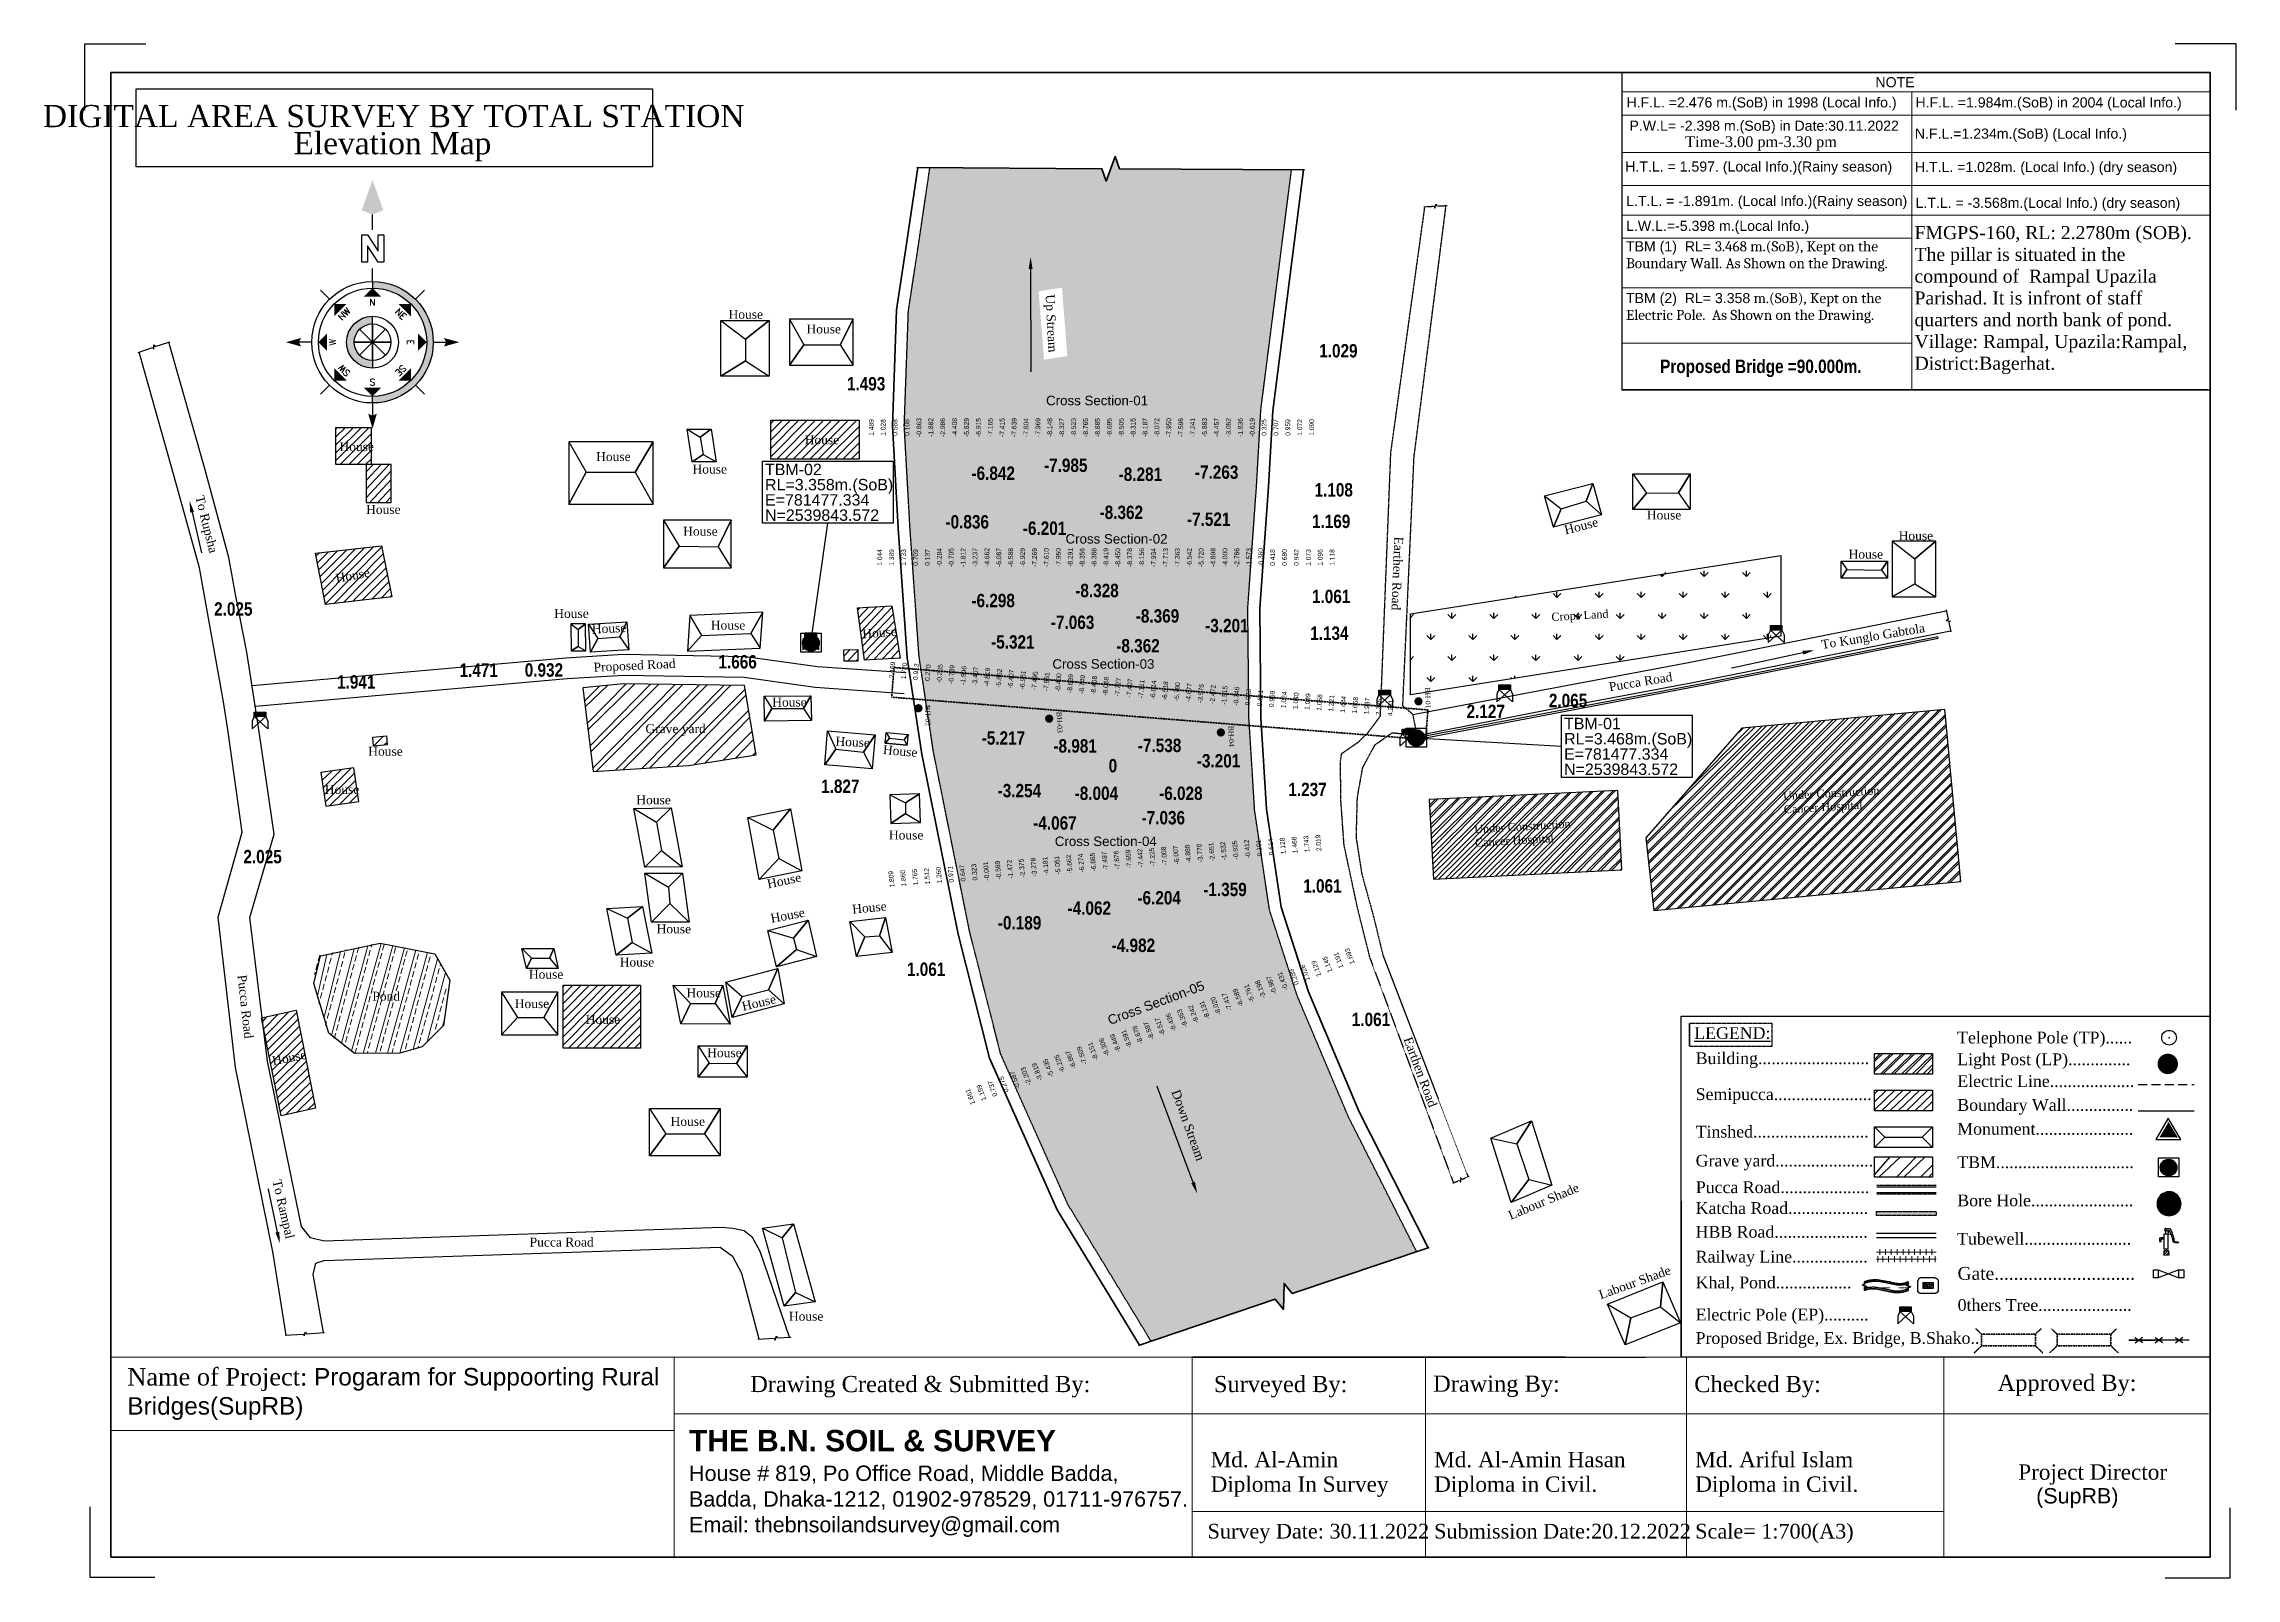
# Model space of a CAD drawing. Header units: inches. Extents: x 215676 to 3518780154, y 2761699 to 325936546.
# Drawn here: x 111475933 to 111844314, y 9323300 to 9581144 of the extents above; entities that cross this region are included whole.
import ezdxf
from ezdxf import colors
from ezdxf.entities.mleader import LeaderData, LeaderLine
from ezdxf.enums import TextEntityAlignment as Align
from ezdxf.math import Vec2, Vec3

# ---------------------------------------------------------------- set-up
doc = ezdxf.new("R2010")
doc.units = ezdxf.units.IN
doc.header["$LTSCALE"] = 20
doc.header["$MEASUREMENT"] = 0
doc.linetypes.add('DASHED', pattern=[0.75, 0.5, -0.25])
doc.linetypes.add('DASHED2', pattern=[0.375, 0.25, -0.125])
for name, color, linetype in [('BM_TBM', 1, 'Continuous'), ('BORE HOLE', 1, 'Continuous'), ('Chainage_TXT', 7, 'Continuous'), ('Crops Land', 74, 'Continuous'), ('ELECTRIC POLE', 1, 'Continuous'), ('Electric_Line', 18, 'Continuous'), ('Grave yard', 88, 'Continuous'), ('HBB ROAD', 192, 'Continuous'), ('Layout_Text', 7, 'Continuous'), ('LIGHT_POST', 1, 'Continuous'), ('OTHER', 7, 'Continuous'), ('Pond', 132, 'Continuous'), ('proposed', 1, 'Continuous'), ('RL', 1, 'Continuous'), ('TBM', 1, 'Continuous'), ('Telephone_Pole', 70, 'Continuous'), ('Text', 7, 'Continuous'), ('TEXTO', 7, 'Continuous'), ('Tubewell', 112, 'Continuous')]:
    doc.layers.add(name, color=color, linetype=linetype)
for name, color, linetype, lineweight in [('Boundary wall', 3, 'Continuous', 30), ('BUILDING', 5, 'Continuous', 30), ('Ex. Bridge', 212, 'DASHED', 30), ('Gate', 7, 'Continuous', 30), ('KATCHA ROAD', 7, 'Continuous', 20), ('KHAL+RIVER BANK', 160, 'Continuous', 18), ('Pucca Road', 1, 'Continuous', 30), ('Railway Line', 220, 'Continuous', 25), ('Road', 7, 'Continuous', 30), ('SEMI_PUCCA', 66, 'Continuous', 30), ('SHED', 7, 'Continuous', 30), ('Water Body', 4, 'Continuous', 18), ('Water Line', 4, 'DASHED', 18)]:
    doc.layers.add(name, color=color, linetype=linetype, lineweight=lineweight)
doc.styles.add('MtXpl_Arial_Narrow', font='ARIALNB.TTF')
doc.styles.add('romans', font='romans.shx')
doc.styles.get("Standard").update_dxf_attribs({"font": 'times.ttf', "height": 1})
doc.styles.add('SWIS', font='times.ttf')
doc.styles.add('text', font='arial.ttf')
doc.styles.add('TR', font='times.ttf')
doc.dimstyles.get("Standard").update_dxf_attribs({"dimtxt": 0.18, "dimasz": 0.18, "dimexe": 0.18, "dimexo": 0.0625, "dimgap": 0.09, "dimtad": 0, "dimtih": 1, "dimtoh": 1, "dimdec": 4, "dimzin": 0, "dimdsep": 46, "dimtxsty": 'Standard', "dimcen": 0.09, "dimadec": 0, "dimazin": 0, "dimtfac": 1, "dimtdec": 4, "dimtofl": 0, "dimtmove": 0, "dimatfit": 3, "dimfxl": 1, "dimtolj": 1, "dimtzin": 0, "dimarcsym": 0})
pattern_1 = [(45, (-660745080, -2491106631.1), (-695.3896861, 695.3896861), [])]
pattern_2 = [(45, (-660745080, -2491106631), (-2086.1690583, 2086.1690583), []), (45, (-660743689.2, -2491106631), (-2086.1690583, 2086.1690583), [])]

# ---------------------------------------------------------------- blocks, each defined once
blk = doc.blocks.new('Anno_North_J_Metric')
h = blk.add_hatch(color=3)
h.paths.add_polyline_path([(-4.17, 0), (-4.68, 0, 1), (4.68, 0), (4.17, 0, -1)])
h.paths.add_polyline_path([(1.41, 0), (2, 0, 1), (-2, 0), (-1.41, 0, -1)])
at = {"color": 5}
for p, q in [((0, 4.68), (0, 5.67)), ((-4.68, 0), (-5.67, 0)), ((1.41, 0), (-1.41, 0)), ((-1.41, 0), (1.41, 0)), ((4.68, 0), (5.67, 0)), ((8.67, 0), (9.83, 0)), ((0, -4.68), (0, -5.67))]:
    blk.add_line(p, q, dxfattribs=at)
at = {"color": 0}
for p, q in [((-3.31, 3.31), (-4.01, 4.01)), ((3.31, 3.31), (4.01, 4.01)), ((-4.68, 0), (-4.17, 0)), ((-1.41, 0), (-2, 0)), ((1, 1), (-1, -1)), ((1, -1), (-1, 1)), ((-1, -1), (1, 1)), ((-1, 1), (1, -1)), ((0, -1.41), (0, 1.41)), ((0, 1.41), (0, -1.41)), ((1.41, 0), (2, 0)), ((4.68, 0), (4.17, 0)), ((-3.31, -3.31), (-4.01, -4.01)), ((3.31, -3.31), (4.01, -4.01))]:
    blk.add_line(p, q, dxfattribs=at)
at = {"color": 6, "linetype": 'ByBlock'}
for p, q in [((6.17, 0.82), (8.27, 0.82)), ((6.17, 0.4), (6.17, 0.82)), ((6.17, -0.44), (7.43, 0.4)), ((7.43, 0.4), (6.17, 0.4)), ((8.27, 0.4), (7.01, -0.44)), ((8.27, 0.82), (8.27, 0.4)), ((6.17, -0.86), (6.17, -0.44)), ((8.27, -0.86), (6.17, -0.86)), ((7.01, -0.44), (8.27, -0.44)), ((8.27, -0.44), (8.27, -0.86))]:
    blk.add_line(p, q, dxfattribs=at)
at = {"color": 1}
for radius in [4.68, 4.17]:
    blk.add_circle((0, 0), radius, dxfattribs=at)
at = {"color": 0}
for radius in [2, 1.41]:
    blk.add_circle((0, 0), radius, dxfattribs=at)
at = {"color": 5}
for points in [[(-0.33, 5.5), (0, 5.67), (0, 6.67)], [(0, 6.67), (0.33, 5.5), (0, 5.67)], [(-6.67, 0), (-5.5, 0.33), (-5.67, 0)], [(-5.5, -0.33), (-5.67, 0), (-6.67, 0)], [(12.5, 0), (10.17, 0.83), (9.83, 0)], [(9.83, 0), (10.17, -0.83), (12.5, 0)], [(0, -6.67), (-0.33, -5.5), (0, -5.67)], [(0.33, -5.5), (0, -5.67), (0, -6.67)]]:
    blk.add_solid(points, dxfattribs=at)
at = {"color": 0}
for points in [[(0, 4.17), (0.67, 3.5), (-0.67, 3.5)], [(-2.95, 2.95), (-2, 2.95), (-2.95, 2)], [(2.95, 2.95), (2.95, 2), (2, 2.95)], [(-4.17, 0), (-3.5, 0.67), (-3.5, -0.67)], [(4.17, 0), (3.5, -0.67), (3.5, 0.67)], [(-2.95, -2.95), (-2.95, -2), (-2, -2.95)], [(2.95, -2.95), (2, -2.95), (2.95, -2)], [(0, -4.17), (-0.67, -3.5), (0.67, -3.5)]]:
    blk.add_solid(points, dxfattribs=at)
at = {"color": 0, "style": 'romans'}
for s, rotation, p in [('SW', 45, (-2, 2)), ('NW', 315, (2, 2)), ('S', 270, (-3.33, 0)), ('N', 270, (2.83, 0)), ('SE', 135, (-2, -2)), ('E', 180, (0, -2.67)), ('NE', 225, (2, -2))]:
    blk.add_text(s, height=0.5, rotation=rotation, dxfattribs=at).set_placement(p, align=Align.CENTER)
blk.add_text('W', height=0.5, dxfattribs=at).set_placement((0, 2.83), align=Align.CENTER)
blk = doc.blocks.new('sdfsd')
at = {"layer": 'Tubewell', "color": 0, "lineweight": 30}
for p, q in [((685271.43, 2622810.67), (685271.44, 2622808.78)), ((685271.99, 2622810.67), (685271.43, 2622810.67)), ((685271.57, 2622811.42), (685271.53, 2622811.13)), ((685271.53, 2622811.13), (685271.71, 2622811.08)), ((685271.65, 2622811.42), (685271.57, 2622811.42)), ((685271.65, 2622811.42), (685272.24, 2622811.4)), ((685271.71, 2622810.95), (685271.71, 2622811.21)), ((685271.71, 2622811.08), (685271.77, 2622811.12)), ((685271.71, 2622810.67), (685271.71, 2622810.95)), ((685271.91, 2622811.17), (685271.77, 2622811.12)), ((685272.11, 2622811.14), (685271.91, 2622811.17)), ((685271.98, 2622811.16), (685271.99, 2622810.67)), ((685272.01, 2622811.16), (685271.98, 2622811.16)), ((685271.99, 2622810.67), (685272.02, 2622810.67)), ((685272, 2622808.79), (685271.99, 2622810.67)), ((685272.02, 2622810.67), (685272.01, 2622811.16)), ((685272.27, 2622810.99), (685272.11, 2622811.14)), ((685272.21, 2622810.69), (685272.34, 2622810.75)), ((685272.26, 2622810.59), (685272.21, 2622810.69)), ((685272.24, 2622811.4), (685272.48, 2622810.92)), ((685272.43, 2622810.65), (685272.26, 2622810.59)), ((685272.34, 2622810.75), (685272.27, 2622810.99)), ((685272.56, 2622810.12), (685272.43, 2622810.65)), ((685272.48, 2622810.92), (685272.64, 2622810.36)), ((685272.64, 2622810.36), (685272.79, 2622809.73)), ((685271.07, 2622810.19), (685270.88, 2622810.18)), ((685270.88, 2622810.18), (685270.88, 2622809.78)), ((685270.88, 2622810.18), (685270.88, 2622810.18)), ((685270.88, 2622809.77), (685271.1, 2622809.78)), ((685271.43, 2622810.2), (685271.07, 2622810.19)), ((685271.1, 2622809.78), (685271.11, 2622810.06)), ((685271.11, 2622810.06), (685271.43, 2622810.06)), ((685271.44, 2622808.78), (685272, 2622808.79)), ((685271.44, 2622808.54), (685271.45, 2622808)), ((685272.1, 2622808.54), (685271.44, 2622808.54)), ((685271.45, 2622808.35), (685271.62, 2622808.54)), ((685271.45, 2622808.01), (685271.94, 2622808.54)), ((685271.45, 2622808), (685272.11, 2622808.01)), ((685271.72, 2622808.78), (685271.72, 2622808.54)), ((685271.72, 2622808.54), (685271.84, 2622808.54)), ((685271.76, 2622808.01), (685272.11, 2622808.38)), ((685271.84, 2622808.54), (685271.84, 2622808.78)), ((685272.08, 2622808.01), (685272.11, 2622808.04)), ((685272.11, 2622808.01), (685272.1, 2622808.54)), ((685272.68, 2622809.65), (685272.56, 2622810.12)), ((685272.93, 2622809.58), (685272.68, 2622809.65)), ((685272.79, 2622809.73), (685273.14, 2622809.71)), ((685273.3, 2622809.58), (685272.93, 2622809.58)), ((685273.14, 2622809.71), (685273.25, 2622809.76)), ((685273.25, 2622809.76), (685273.3, 2622809.58))]:
    blk.add_line(p, q, dxfattribs=at)
for centre, major_axis, ratio, start_param, end_param in [((685271.71, 2622811.21), (0.0253, 0.0253), 1, 6.28318530692002, 12.56637061409961), ((685270.99, 2622809.78), (0.111, 0.001), 0.503998, 3.140941, 6.283186)]:
    blk.add_ellipse(centre, major_axis=major_axis, ratio=ratio, start_param=start_param, end_param=end_param, dxfattribs=at)
blk = doc.blocks.new('eeee')
at = {"layer": 'ELECTRIC POLE'}
for p, q in [((353314.02, 2673550.96), (353313.7, 2673550.26)), ((353313.7, 2673549.12), (353315.74, 2673550.96)), ((353314.02, 2673551.65), (353315.74, 2673551.65)), ((353314.02, 2673550.96), (353314.02, 2673551.65)), ((353315.74, 2673550.96), (353314.02, 2673550.96)), ((353316.06, 2673549.12), (353314.02, 2673550.96)), ((353315.74, 2673551.65), (353315.74, 2673550.96)), ((353315.74, 2673550.96), (353316.06, 2673550.26)), ((353313.7, 2673550.26), (353313.7, 2673549.12)), ((353316.06, 2673550.26), (353316.06, 2673549.12))]:
    blk.add_line(p, q, dxfattribs=at)
blk.add_solid([(353314.02, 2673551.65), (353315.74, 2673551.65), (353314.02, 2673550.96), (353315.74, 2673550.96)], dxfattribs=at)
blk = doc.blocks.new('dsfsd')
at = {"layer": 'LIGHT_POST'}
h = blk.add_hatch(color=5, dxfattribs=at)
h.set_gradient(color1=(0, 0, 255), color2=(56, 172, 6), tint=1, name='SPHERICAL')
edge = h.paths.add_edge_path()
edge.add_ellipse((726561.43, 2601765.06), major_axis=(-0.522, 0.522), ratio=1, start_angle=225, end_angle=405)
edge.add_ellipse((726561.43, 2601765.06), major_axis=(-0.522, 0.522), ratio=1, start_angle=45, end_angle=225)
blk.add_point((726561.42, 2601765.02), dxfattribs=at)
blk = doc.blocks.new('jhg')
at = {"layer": 'RL', "lineweight": 5, "style": 'text'}
for s, p in [('1.489', (772845.22, 2500598.1)), ('1.028', (772847.22, 2500598.1)), ('0.568', (772849.22, 2500598.1)), ('0.108', (772851.22, 2500598.1)), ('-0.863', (772853.22, 2500598.1)), ('-1.882', (772855.22, 2500598.1)), ('-2.986', (772857.22, 2500598.1)), ('-4.408', (772859.22, 2500598.1)), ('-5.829', (772861.22, 2500598.1)), ('-6.915', (772863.22, 2500598.1)), ('-7.165', (772865.22, 2500598.1)), ('-7.415', (772867.22, 2500598.1)), ('-7.639', (772869.22, 2500598.1)), ('-7.804', (772871.22, 2500598.1)), ('-7.969', (772873.22, 2500598.1)), ('-8.148', (772875.22, 2500598.1)), ('-8.327', (772877.22, 2500598.1)), ('-8.523', (772879.22, 2500598.1)), ('-8.765', (772881.22, 2500598.1)), ('-8.885', (772883.22, 2500598.1)), ('-8.695', (772885.22, 2500598.1)), ('-8.505', (772887.22, 2500598.1)), ('-8.315', (772889.22, 2500598.1)), ('-8.187', (772891.22, 2500598.1)), ('-8.072', (772893.22, 2500598.1)), ('-7.950', (772895.22, 2500598.1)), ('-7.596', (772897.22, 2500598.1)), ('-7.241', (772899.22, 2500598.1)), ('-5.883', (772901.22, 2500598.1)), ('-4.457', (772903.22, 2500598.1)), ('-3.052', (772905.22, 2500598.1)), ('-1.836', (772907.22, 2500598.1)), ('-0.619', (772909.22, 2500598.1)), ('0.325', (772911.22, 2500598.1)), ('0.707', (772913.22, 2500598.1)), ('0.959', (772915.22, 2500598.1)), ('1.072', (772917.22, 2500598.1)), ('1.090', (772919.22, 2500598.1))]:
    blk.add_text(s, height=0.8, rotation=90, dxfattribs=at).set_placement(p, align=Align.MIDDLE_CENTER)
blk = doc.blocks.new('zxbzcbzb')
at = {"layer": 'RL', "lineweight": 5, "style": 'text'}
for s, p in [('1.044', (772845.9, 2500599.67)), ('1.389', (772847.9, 2500599.67)), ('1.733', (772849.9, 2500599.67)), ('0.709', (772851.9, 2500599.67)), ('0.137', (772853.9, 2500599.67)), ('-0.284', (772855.9, 2500599.67)), ('-0.705', (772857.9, 2500599.67)), ('-1.812', (772859.9, 2500599.67)), ('-3.237', (772861.9, 2500599.67)), ('-4.662', (772863.9, 2500599.67)), ('-6.087', (772865.9, 2500599.67)), ('-6.588', (772867.9, 2500599.67)), ('-6.929', (772869.9, 2500599.67)), ('-7.269', (772871.9, 2500599.67)), ('-7.610', (772873.9, 2500599.67)), ('-7.950', (772875.9, 2500599.67)), ('-8.291', (772877.9, 2500599.67)), ('-8.356', (772879.9, 2500599.67)), ('-8.388', (772881.9, 2500599.67)), ('-8.419', (772883.9, 2500599.67)), ('-8.450', (772885.9, 2500599.67)), ('-8.378', (772887.9, 2500599.67)), ('-8.156', (772889.9, 2500599.67)), ('-7.934', (772891.9, 2500599.67)), ('-7.713', (772893.9, 2500599.67)), ('-7.363', (772895.9, 2500599.67)), ('-6.542', (772897.9, 2500599.67)), ('-5.720', (772899.9, 2500599.67)), ('-4.898', (772901.9, 2500599.67)), ('-4.000', (772903.9, 2500599.67)), ('-2.786', (772905.9, 2500599.67)), ('-1.573', (772907.9, 2500599.67)), ('-0.360', (772909.9, 2500599.67)), ('0.418', (772911.9, 2500599.67)), ('0.680', (772913.9, 2500599.67)), ('0.942', (772915.9, 2500599.67)), ('1.073', (772917.9, 2500599.67)), ('1.096', (772919.9, 2500599.67)), ('1.118', (772921.9, 2500599.67))]:
    blk.add_text(s, height=0.8, rotation=90, dxfattribs=at).set_placement(p, align=Align.MIDDLE_CENTER)
blk = doc.blocks.new('ERWB')
at = {"layer": 'RL', "lineweight": 5, "style": 'text'}
for s, p in [('2.169', (772886, 2500595)), ('1.720', (772888, 2500595)), ('0.913', (772890, 2500595)), ('0.270', (772892, 2500595)), ('-0.235', (772894, 2500595)), ('-0.739', (772896, 2500595)), ('-1.996', (772898, 2500595)), ('-3.407', (772900, 2500595)), ('-4.819', (772902, 2500595)), ('-5.862', (772904, 2500595)), ('-6.407', (772906, 2500595)), ('-6.951', (772908, 2500595)), ('-7.495', (772910, 2500595)), ('-7.961', (772912, 2500595)), ('-8.400', (772914, 2500595)), ('-8.839', (772916, 2500595)), ('-8.749', (772918, 2500595)), ('-8.408', (772920, 2500595)), ('-8.068', (772922, 2500595)), ('-7.727', (772924, 2500595)), ('-7.407', (772926, 2500595)), ('-7.111', (772928, 2500595)), ('-6.814', (772930, 2500595)), ('-6.518', (772932, 2500595)), ('-5.780', (772934, 2500595)), ('-4.677', (772936, 2500595)), ('-3.575', (772938, 2500595)), ('-2.472', (772940, 2500595)), ('-1.515', (772942, 2500595)), ('-0.746', (772944, 2500595)), ('0.023', (772946, 2500595)), ('0.611', (772948, 2500595)), ('0.959', (772950, 2500595)), ('1.024', (772952, 2500595)), ('1.040', (772954, 2500595)), ('1.049', (772956, 2500595)), ('1.058', (772958, 2500595)), ('1.221', (772960, 2500595)), ('1.444', (772962, 2500595)), ('1.668', (772964, 2500595)), ('1.937', (772966, 2500595)), ('2.235', (772968, 2500595)), ('4.251', (772970, 2500595))]:
    blk.add_text(s, height=0.8, rotation=90, dxfattribs=at).set_placement(p, align=Align.MIDDLE_CENTER)
blk = doc.blocks.new('dfgnfgjm')
at = {"layer": 'RL', "lineweight": 5, "style": 'text'}
for s, p in [('1.809', (773051.03, 2500607.31)), ('1.860', (773053.03, 2500607.31)), ('1.765', (773055.03, 2500607.31)), ('1.512', (773057.03, 2500607.31)), ('1.260', (773059.03, 2500607.31)), ('0.971', (773061.03, 2500607.31)), ('0.647', (773063.03, 2500607.31)), ('0.323', (773065.03, 2500607.31)), ('-0.001', (773067.03, 2500607.31)), ('-0.569', (773069.03, 2500607.31)), ('-1.472', (773071.03, 2500607.31)), ('-2.375', (773073.03, 2500607.31)), ('-3.278', (773075.03, 2500607.31)), ('-4.181', (773077.03, 2500607.31)), ('-5.051', (773079.03, 2500607.31)), ('-5.662', (773081.03, 2500607.31)), ('-6.274', (773083.03, 2500607.31)), ('-6.885', (773085.03, 2500607.31)), ('-7.497', (773087.03, 2500607.31)), ('-7.876', (773089.03, 2500607.31)), ('-7.659', (773091.03, 2500607.31)), ('-7.442', (773093.03, 2500607.31)), ('-7.225', (773095.03, 2500607.31)), ('-7.008', (773097.03, 2500607.31)), ('-6.007', (773099.03, 2500607.31)), ('-4.888', (773101.03, 2500607.31)), ('-3.770', (773103.03, 2500607.31)), ('-2.651', (773105.03, 2500607.31)), ('-1.532', (773107.03, 2500607.31)), ('-0.925', (773109.03, 2500607.31)), ('-0.412', (773111.03, 2500607.31)), ('0.101', (773113.03, 2500607.31)), ('0.614', (773115.03, 2500607.31)), ('1.128', (773117.03, 2500607.31)), ('1.468', (773119.03, 2500607.31)), ('1.743', (773121.03, 2500607.31)), ('2.019', (773123.03, 2500607.31))]:
    blk.add_text(s, height=0.8, rotation=90, dxfattribs=at).set_placement(p, align=Align.MIDDLE_CENTER)
blk = doc.blocks.new('dffmhdsrt')
at = {"layer": 'RL', "lineweight": 5, "style": 'text'}
for s, p in [('1.661', (773047.05, 2500611.95)), ('1.199', (773049.05, 2500611.95)), ('0.737', (773051.05, 2500611.95)), ('0.275', (773053.05, 2500611.95)), ('-0.587', (773055.05, 2500611.95)), ('-2.203', (773057.05, 2500611.95)), ('-3.819', (773059.05, 2500611.95)), ('-5.435', (773061.05, 2500611.95)), ('-6.225', (773063.05, 2500611.95)), ('-6.867', (773065.05, 2500611.95)), ('-7.509', (773067.05, 2500611.95)), ('-8.151', (773069.05, 2500611.95)), ('-8.306', (773071.05, 2500611.95)), ('-8.449', (773073.05, 2500611.95)), ('-8.591', (773075.05, 2500611.95)), ('-8.678', (773077.05, 2500611.95)), ('-8.597', (773079.05, 2500611.95)), ('-8.517', (773081.05, 2500611.95)), ('-8.436', (773083.05, 2500611.95)), ('-8.353', (773085.05, 2500611.95)), ('-8.242', (773087.05, 2500611.95)), ('-8.131', (773089.05, 2500611.95)), ('-8.020', (773091.05, 2500611.95)), ('-7.417', (773093.05, 2500611.95)), ('-6.589', (773095.05, 2500611.95)), ('-5.761', (773097.05, 2500611.95)), ('-3.198', (773099.05, 2500611.95)), ('-0.987', (773101.05, 2500611.95)), ('-0.431', (773103.05, 2500611.95)), ('0.289', (773105.05, 2500611.95)), ('1.026', (773107.05, 2500611.95)), ('1.129', (773109.05, 2500611.95)), ('1.145', (773111.05, 2500611.95)), ('1.191', (773113.05, 2500611.95)), ('1.693', (773115.05, 2500611.95))]:
    blk.add_text(s, height=0.8, rotation=90, dxfattribs=at).set_placement(p, align=Align.MIDDLE_CENTER)
blk = doc.blocks.new('sdbfndn')
at = {"layer": 'RL', "lineweight": 5, "style": 'text'}
for s, p in [('-0.235', (772894.15, 2500595)), ('-0.739', (772896.15, 2500595)), ('-1.996', (772898.15, 2500595)), ('-3.407', (772900.15, 2500595)), ('-4.819', (772902.15, 2500595)), ('-5.862', (772904.15, 2500595)), ('-6.407', (772906.15, 2500595)), ('-6.951', (772908.15, 2500595)), ('-7.495', (772910.15, 2500595)), ('-7.961', (772912.15, 2500595)), ('-8.400', (772914.15, 2500595)), ('-8.839', (772916.15, 2500595)), ('-8.749', (772918.15, 2500595)), ('-8.408', (772920.15, 2500595)), ('-8.068', (772922.15, 2500595)), ('-7.727', (772924.15, 2500595)), ('-7.407', (772926.15, 2500595)), ('-7.111', (772928.15, 2500595)), ('-6.814', (772930.15, 2500595)), ('-6.518', (772932.15, 2500595)), ('-5.780', (772934.15, 2500595)), ('-4.677', (772936.15, 2500595)), ('-3.575', (772938.15, 2500595)), ('-2.472', (772940.15, 2500595)), ('-1.515', (772942.15, 2500595)), ('-0.746', (772944.15, 2500595)), ('2.169', (772886.15, 2500595)), ('1.720', (772888.15, 2500595)), ('0.913', (772890.15, 2500595)), ('0.270', (772892.15, 2500595)), ('0.023', (772946.15, 2500595)), ('0.611', (772948.15, 2500595)), ('0.959', (772950.15, 2500595)), ('1.024', (772952.15, 2500595)), ('1.040', (772954.15, 2500595)), ('1.049', (772956.15, 2500595)), ('1.058', (772958.15, 2500595)), ('1.221', (772960.15, 2500595)), ('1.444', (772962.15, 2500595)), ('1.668', (772964.15, 2500595)), ('1.937', (772966.15, 2500595)), ('2.235', (772968.15, 2500595)), ('4.251', (772970.15, 2500595))]:
    blk.add_text(s, height=0.8, rotation=90, dxfattribs=at).set_placement(p, align=Align.MIDDLE_CENTER)

msp = doc.modelspace()

# ---------------------------------------------------------------- hatches: boundary and pattern name
at = {"layer": 'BM_TBM', "ltscale": 0.2}
h = msp.add_hatch(color=2, dxfattribs=at)
h.set_gradient(color1=(255, 255, 0), color2=(255, 255, 92), one_color=1, tint=0.68)
edge = h.paths.add_edge_path()
edge.add_ellipse((111604829, 9480472), major_axis=(942, 942), ratio=1, start_angle=0, end_angle=360)
h = msp.add_hatch(color=2, dxfattribs=at)
h.set_gradient(color1=(255, 255, 0), color2=(255, 255, 92), one_color=1, tint=0.68)
edge = h.paths.add_edge_path()
edge.add_ellipse((111604829, 9480472), major_axis=(942, 942), ratio=1, start_angle=0, end_angle=360)
h = msp.add_hatch(color=2, dxfattribs=at)
h.set_gradient(color1=(255, 255, 0), color2=(255, 255, 92), one_color=1, tint=0.68)
edge = h.paths.add_edge_path()
edge.add_ellipse((111706546, 9464503), major_axis=(942, 942), ratio=1, start_angle=0, end_angle=360)
h = msp.add_hatch(color=2, dxfattribs=at)
h.set_gradient(color1=(255, 255, 0), color2=(255, 255, 92), one_color=1, tint=0.68)
edge = h.paths.add_edge_path()
edge.add_ellipse((111706546, 9464503), major_axis=(942, 942), ratio=1, start_angle=0, end_angle=360)
h = msp.add_hatch(color=2, dxfattribs=at)
h.set_gradient(color1=(255, 255, 0), color2=(255, 255, 92), one_color=1, tint=0.68)
edge = h.paths.add_edge_path()
edge.add_ellipse((111832966, 9392303), major_axis=(942, 942), ratio=1, start_angle=0, end_angle=360)
h = msp.add_hatch(color=2, dxfattribs=at)
h.set_gradient(color1=(255, 255, 0), color2=(255, 255, 92), one_color=1, tint=0.68)
edge = h.paths.add_edge_path()
edge.add_ellipse((111832966, 9392303), major_axis=(942, 942), ratio=1, start_angle=0, end_angle=360)
at = {"layer": 'BORE HOLE', "ltscale": 0.2}
for points in [[(111707566, 9470917, 1), (111706280, 9470383, 1)], [(111623543, 9469763, 1), (111622257, 9469228, 1)], [(111645500, 9468012, 1), (111644214, 9467477, 1)], [(111674350, 9465691, 1), (111673064, 9465156, 1)], [(111834893, 9386995, 1), (111831173, 9385449, 1)]]:
    msp.add_hatch(color=256, dxfattribs=at).paths.add_polyline_path(points)
at = {"layer": 'BUILDING', "lineweight": 20, "ltscale": 0.2}
h = msp.add_hatch(dxfattribs=at)
h.set_pattern_fill('ANSI32', color=256, scale=3371.745232, style=0)
h.set_pattern_definition([(45, (-660745080, -2491106631.1), (-894.0689693, 894.0689693), []), (45, (-660744484, -2491106631.1), (-894.0689693, 894.0689693), [])])
h.paths.add_polyline_path([(111745105, 9447738), (111746449, 9435488), (111798053, 9440388), (111795374, 9469260), (111761245, 9466130)])
h.paths.add_polyline_path([(111740425, 9455677), (111708698, 9454156), (111709422, 9440792), (111741066, 9442308)])
h.paths.add_polyline_path([(111767991, 9450957), (111784544, 9451926), (111784241, 9457104), (111767688, 9456135)], flags=24)
h.paths.add_polyline_path([(111716099, 9445357), (111732652, 9446326), (111732349, 9451504), (111715796, 9450535)], flags=24)
h = msp.add_hatch(dxfattribs=at)
h.set_pattern_fill('ANSI32', color=256, scale=3371.745232, style=0)
h.set_pattern_definition([(45, (-285307154.8, -2995471831.3), (-894.0689693, 894.0689693), []), (45, (-285306558.7, -2995471831.3), (-894.0689693, 894.0689693), [])])
h.paths.add_polyline_path([(111783544, 9411469), (111793318, 9411469), (111793318, 9408011), (111783544, 9408011)])
edge = h.paths.add_edge_path(flags=17)
edge.add_line((111783544, 9411402), (111783611, 9411469))
at = {"layer": 'Crops Land'}
h = msp.add_hatch(dxfattribs=at)
h.set_pattern_fill('GRASS', color=256, scale=5000)
h.set_pattern_definition([(90, (-660745080, -2491106631), (-3535.533905, 3535.533905), [937.5, -6133.567815]), (45, (-660745080, -2491106631), (-3535.533906, 3535.533906), [937.5, -4062.5]), (135, (-660745080, -2491106631), (-3535.533906, -3535.533906), [937.5, -4062.5])])
h.paths.add_polyline_path([(111767830, 9481578), (111767830, 9495169), (111705603, 9485338), (111705603, 9471747)])
h.paths.add_polyline_path([(111728928, 9483319), (111738988, 9483908), (111738819, 9486797), (111728759, 9486208)], flags=24)
at = {"layer": 'Grave yard', "lineweight": 25, "ltscale": 0.2}
h = msp.add_hatch(dxfattribs=at)
h.set_pattern_fill('ANSI32', color=256, scale=7867.436202)
h.set_pattern_definition(pattern_2)
h.paths.add_polyline_path([(111568251, 9458872), (111584245, 9459891), (111595643, 9461674), (111593675, 9473314), (111573308, 9473578), (111566513, 9472896)])
h.paths.add_polyline_path([(111576524, 9464323), (111587437, 9464323), (111587437, 9467346), (111576524, 9467346)], flags=24)
h = msp.add_hatch(dxfattribs=at)
h.set_pattern_fill('ANSI32', color=256, scale=7867.436202)
h.set_pattern_definition(pattern_2)
h.paths.add_polyline_path([(111783544, 9394130), (111793318, 9394130), (111793318, 9390672), (111783544, 9390672)])
edge = h.paths.add_edge_path()
edge.add_line((111793302, 9390672), (111793318, 9390688))
at = {"layer": 'KATCHA ROAD', "linetype": 'DASHED2', "lineweight": 25, "ltscale": 2}
msp.add_hatch(color=256, dxfattribs=at).paths.add_polyline_path([(111783887, 9384916), (111793903, 9384916), (111793903, 9384220), (111783887, 9384220)])
at = {"layer": 'SEMI_PUCCA', "lineweight": 25, "ltscale": 0.2}
h = msp.add_hatch(dxfattribs=at)
h.set_pattern_fill('ANSI31', color=256, scale=7867.436202)
h.set_pattern_definition(pattern_1)
h.paths.add_polyline_path([(111530923, 9516685), (111524997, 9516685), (111524997, 9510457), (111530923, 9510457)])
h.paths.add_polyline_path([(111530116, 9504056), (111534318, 9504056), (111534318, 9510457), (111530116, 9510457)])
h.paths.add_polyline_path([(111521557, 9495534), (111523275, 9486935), (111534407, 9488205), (111532689, 9496804)])
h.paths.add_polyline_path([(111531187, 9464637), (111531343, 9463103), (111533641, 9463338), (111533514, 9464875)])
h.paths.add_polyline_path([(111522472, 9458673), (111523298, 9453027), (111528873, 9453843), (111528047, 9459489)])
h.paths.add_polyline_path([(111563185, 9422930), (111563185, 9412369), (111576207, 9412369), (111576207, 9422930)])
h.paths.add_polyline_path([(111566605, 9416048), (111573013, 9416048), (111573013, 9418293), (111566605, 9418293)], flags=24)
h = msp.add_hatch(dxfattribs=at)
h.set_pattern_fill('ANSI31', color=256, scale=7867.436202)
h.set_pattern_definition(pattern_1)
h.paths.add_polyline_path([(111612638, 9486368), (111613845, 9477550), (111619845, 9477919), (111618418, 9486686)])
h.paths.add_polyline_path([(111612730, 9477428), (111612689, 9479367), (111610374, 9479317), (111610415, 9477378)])
h.paths.add_polyline_path([(111612916, 9511347), (111612916, 9517877), (111598087, 9517877), (111598087, 9511347)])
h.paths.add_polyline_path([(111613184, 9480788), (111619571, 9481306), (111619389, 9483544), (111613003, 9483026)], flags=25)
h.paths.add_polyline_path([(111603409, 9513454), (111609817, 9513454), (111609817, 9515699), (111603409, 9515699)], flags=24)
h = msp.add_hatch(dxfattribs=at)
h.set_pattern_fill('ANSI31', color=256, scale=7867.436202)
h.set_pattern_definition(pattern_1)
h.paths.add_polyline_path([(111518316, 9418728), (111512630, 9417476), (111512798, 9416104), (111515798, 9400997), (111521583, 9402271)])
h.paths.add_polyline_path([(111514170, 9409011), (111520456, 9410250), (111520022, 9412453), (111513735, 9411213)], flags=25)
h = msp.add_hatch(dxfattribs=at)
h.set_pattern_fill('ANSI31', color=256, scale=7867.436202)
h.set_pattern_definition([(45, (-226177763.35, -3609739996.4), (-695.3896861, 695.3896861), [])])
h.paths.add_polyline_path([(111783544, 9405295), (111793318, 9405295), (111793318, 9401837), (111783544, 9401837)])
edge = h.paths.add_edge_path()
edge.add_line((111793302, 9401837), (111793318, 9401853))
at = {"layer": 'Water Line', "linetype": 'Continuous', "lineweight": 9, "ltscale": 15, "true_color": 0x7aafdf}
h = msp.add_hatch(dxfattribs=at)
h.set_pattern_fill('ANSI33', color=143, scale=8000, angle=25)
h.set_pattern_definition([(70, (-660745080, -2491106631.1), (-1879.3852416, 684.0402867), []), (70, (-660743798.3, -2491106033.4), (-1879.3852416, 684.0402867), [1000, -500])])
h.paths.add_polyline_path([(111680436, 9519672), (111685581, 9559962), (111656696, 9560134), (111655959, 9562199), (111654434, 9558087), (111653696, 9560152), (111624817, 9560324), (111622829, 9546873), (111621209, 9536276), (111620513, 9516954), (111621475, 9499864), (111622997, 9478205), (111623166, 9477080), (111678381, 9472777), (111678238, 9486313), (111679711, 9506906)])
h.paths.add_polyline_path([(111678381, 9472777), (111623166, 9477080), (111624143, 9470601), (111678569, 9465607), (111678433, 9467808)])
h.paths.add_polyline_path([(111678569, 9465607), (111624143, 9470601), (111625419, 9462138), (111631497, 9431945), (111636724, 9411331), (111648005, 9386104), (111661975, 9363129), (111682854, 9370164), (111684222, 9368451), (111684328, 9372836), (111685697, 9371122), (111706603, 9378168), (111695139, 9400834), (111686545, 9421150), (111681882, 9435595), (111679389, 9452335)])
h.paths.add_polyline_path([(111643088, 9539550), (111643998, 9528064), (111647921, 9528676), (111647011, 9540163)], flags=16)
h = msp.add_hatch(dxfattribs=at)
h.set_pattern_fill('ANSI33', color=143, scale=8000, angle=30)
h.set_pattern_definition([(75, (-660745080, -2491106631.1), (-1931.8516526, 517.6380902), []), (75, (-660743855.3, -2491105924), (-1931.8516526, 517.6380902), [1000, -500])])
h.paths.add_polyline_path([(111532447, 9430015), (111522431, 9427880), (111521319, 9423229), (111523813, 9414870), (111528138, 9411478), (111535732, 9411551), (111539477, 9412571), (111543108, 9416199), (111544130, 9423796), (111541633, 9428218)])
h.paths.add_polyline_path([(111530738, 9419931), (111536081, 9419931), (111536081, 9422284), (111530738, 9422284)], flags=24)

# ---------------------------------------------------------------- linework, layer by layer
at = {"lineweight": 25}
for p, q in [((111839974, 9576325, 0), (111741088, 9576324, 0)), ((111741088, 9576324, 0), (111741088, 9522986, 0)), ((111839974, 9522987, 0), (111839974, 9576325, 0)), ((111741088, 9522986, 0), (111839974, 9522987, 0)), ((111751085, 9386666, 0), (111751085, 9360422, 0)), ((111682137, 9360416, 0), (111745068, 9360416, 0))]:
    msp.add_line(p, q, dxfattribs=at)
at = {"lineweight": 15}
for p, q in [((111741088, 9573072, 0), (111839974, 9573073, 0)), ((111789838, 9573073, 0), (111789838, 9546049, 0)), ((111741088, 9569136, 0), (111839974, 9569137, 0)), ((111741088, 9562862, 0), (111839974, 9562863, 0)), ((111741088, 9557356, 0), (111839974, 9557356, 0)), ((111741088, 9552352, 0), (111839974, 9552352, 0)), ((111741088, 9548498, 0), (111789838, 9548499, 0)), ((111789838, 9546049, 0), (111789838, 9522986, 0)), ((111741088, 9540128, 0), (111789838, 9540129, 0)), ((111741088, 9530815, 0), (111789838, 9530816, 0)), ((111751085, 9360423, 0), (111751085, 9386667, 0)), ((111487174, 9360422, 0), (111839974, 9360422, 0)), ((111487174, 9360422), (111487174, 9326845)), ((111581826, 9360422, 0), (111581826, 9326845, 0)), ((111708090, 9360422, 0), (111708090, 9326844, 0)), ((111751965, 9360422, 0), (111751966, 9326844, 0)), ((111795201, 9360422, 0), (111795201, 9326844, 0)), ((111839974, 9360422, 0), (111839974, 9326844, 0)), ((111839667, 9350930, 0), (111581826, 9350931, 0)), ((111795201, 9334484, 0), (111668867, 9334484, 0))]:
    msp.add_line(p, q, dxfattribs=at)
at = {"linetype": 'DASHED', "lineweight": 30}
for p, q in [((111766353, 9416533, 0), (111752458, 9416533, 0)), ((111766353, 9412714, 0), (111766353, 9416533, 0)), ((111752458, 9412714, 0), (111766353, 9412714, 0))]:
    msp.add_line(p, q, dxfattribs=at)
at = {"linetype": 'DASHED', "lineweight": 25}
for p, q in [((111839973, 9396419, 0), (111839974, 9360425, 0)), ((111668866, 9360422, 0), (111721919, 9360422, 0))]:
    msp.add_line(p, q, dxfattribs=at)
msp.add_lwpolyline([(111487174, 9326845), (111839974, 9326845), (111839974, 9576325), (111487174, 9576325)], close=True)
at = {"lineweight": 50}
msp.add_lwpolyline([(111487174, 9326845), (111839974, 9326845), (111839974, 9576325), (111487174, 9576325)], close=True, dxfattribs=at)
at = {"lineweight": 25}
msp.add_lwpolyline([(111741087, 9522987), (111839554, 9522987), (111741087, 9522987), (111813504, 9522987)], dxfattribs=at)
for points, elevation in [([(111596691, 9511026), (111618649, 9511026), (111618649, 9500572), (111596691, 9500572)], -10495), ([(111730958, 9468324), (111752915, 9468324), (111752915, 9457869), (111730958, 9457869)], -10495), ([(111751085, 9417735), (111839974, 9417735), (111839974, 9360423), (111751085, 9360423)], 0)]:
    msp.add_lwpolyline(points, close=True, dxfattribs=dict(elevation=elevation))
for points in [[(111617296, 9463642), (111620993, 9463275)], [(111513305, 9358739), (111513305, 9358739)]]:
    msp.add_lwpolyline(points)
at = {"lineweight": 25, "elevation": 0}
for points in [[(111751085, 9417735), (111839974, 9417735)], [(111839974, 9417733), (111839974, 9360422), (111839974, 9396419)]]:
    msp.add_lwpolyline(points, dxfattribs=at)
at = {"linetype": 'DASHED', "lineweight": 30, "elevation": 0}
msp.add_lwpolyline([(111752458, 9416533), (111752458, 9412714)], close=True, dxfattribs=at)
at = {"lineweight": 15, "elevation": 0}
msp.add_lwpolyline([(111839973, 9376815), (111839974, 9360423)], dxfattribs=at)
at = {"elevation": 636}
msp.add_lwpolyline([(111836403, 9363321), (111826270, 9363321), (111830783, 9363321)], dxfattribs=at)
at = {"lineweight": 25}
msp.add_lwpolyline([(111731633, 9360423), (111668866, 9360423)], close=True, dxfattribs=at)
at = {"lineweight": 15}
for points in [[(111668867, 9326844), (111668867, 9360422), (111731633, 9360422)], [(111487174, 9348126), (111581826, 9348126)]]:
    msp.add_lwpolyline(points, dxfattribs=at)
at = {"layer": 'BM_TBM'}
for points, elevation in [([(111603129, 9482090), (111606572, 9482090), (111606572, 9478895), (111603129, 9478895)], -8574), ([(111704846, 9466121), (111708289, 9466121), (111708289, 9462926), (111704846, 9462926)], -8464), ([(111831265, 9393922), (111834708, 9393922), (111834708, 9390726), (111831265, 9390726)], -2754)]:
    msp.add_lwpolyline(points, close=True, dxfattribs=dict(at, elevation=elevation))
for centre, major_axis, start_param, end_param in [((111604829, 9480472, 3358), (942, 942), 5.497787143045644, 11.78097245022523), ((111604829, 9480472, 3358), (942, 942), 5.497787143045644, 11.78097245022523), ((111604829, 9480472, 3358), (-988, 988), 3.9269908, 10.2101761), ((111604829, 9480472, 3358), (-988, 988), 3.9269908, 10.2101761), ((111604829, 9480472, 3358), (972, 972), 5.497787143196285, 11.78097245037587), ((111604829, 9480472, 3358), (972, 972), 5.497787143196285, 11.78097245037587), ((111604829, 9480472, 3358), (957, 957), 5.497787143116517, 11.7809724502961), ((111604829, 9480472, 3358), (957, 957), 5.497787143116517, 11.7809724502961), ((111604829, 9480472, 3358), (-926, 926), 3.9269908, 10.2101761), ((111604829, 9480472, 3358), (-926, 926), 3.9269908, 10.2101761), ((111706546, 9464503, 3468), (942, 942), 5.497787143045644, 11.78097245022523), ((111706546, 9464503, 3468), (942, 942), 5.497787143045644, 11.78097245022523), ((111706546, 9464503, 3468), (-988, 988), 3.9269908, 10.2101761), ((111706546, 9464503, 3468), (-988, 988), 3.9269908, 10.2101761), ((111706546, 9464503, 3468), (972, 972), 5.497787143196285, 11.78097245037587), ((111706546, 9464503, 3468), (972, 972), 5.497787143196285, 11.78097245037587), ((111706546, 9464503, 3468), (957, 957), 5.497787143116517, 11.7809724502961), ((111706546, 9464503, 3468), (957, 957), 5.497787143116517, 11.7809724502961), ((111706546, 9464503, 3468), (-926, 926), 3.9269908, 10.2101761), ((111706546, 9464503, 3468), (-926, 926), 3.9269908, 10.2101761), ((111832966, 9392303, 9179), (942, 942), 5.497787143045644, 11.78097245022523), ((111832966, 9392303, 9179), (942, 942), 5.497787143045644, 11.78097245022523), ((111832966, 9392303, 9179), (-988, 988), 3.9269908, 10.2101761), ((111832966, 9392303, 9179), (-988, 988), 3.9269908, 10.2101761), ((111832966, 9392303, 9179), (972, 972), 5.497787143196285, 11.78097245037587), ((111832966, 9392303, 9179), (972, 972), 5.497787143196285, 11.78097245037587), ((111832966, 9392303, 9179), (957, 957), 5.497787143116517, 11.7809724502961), ((111832966, 9392303, 9179), (957, 957), 5.497787143116517, 11.7809724502961), ((111832966, 9392303, 9179), (-926, 926), 3.9269908, 10.2101761), ((111832966, 9392303, 9179), (-926, 926), 3.9269908, 10.2101761)]:
    msp.add_ellipse(centre, major_axis=major_axis, ratio=1, start_param=start_param, end_param=end_param, dxfattribs=at)
for p in [(111604829, 9480472, 3358), (111604829, 9480472, 3358), (111706546, 9464503, 3468), (111706546, 9464503, 3468), (111832966, 9392303, 9179), (111832966, 9392303, 9179)]:
    msp.add_point(p, dxfattribs=at)
at = {"layer": 'BORE HOLE', "elevation": 0}
msp.add_lwpolyline([(111834893, 9386995, 1), (111831173, 9385449, 1)], format="xyb", close=True, dxfattribs=at)
at = {"layer": 'Boundary wall', "lineweight": 30}
msp.add_line((111827841, 9401820, 0), (111837264, 9401820, 0), dxfattribs=at)
msp.add_lwpolyline([(111794183, 9481510), (111754530, 9473590), (111706546, 9464503), (111706592, 9464257), (111754578, 9473345), (111794232, 9481265)], close=True, dxfattribs=at)
at = {"layer": 'BUILDING', "lineweight": 20}
msp.add_line((111783544, 9411402, 0), (111783611, 9411469, 0), dxfattribs=at)
at = {"layer": 'BUILDING', "lineweight": 30}
for points in [[(111761245, 9466130), (111745105, 9447738), (111746449, 9435488), (111798053, 9440388), (111795374, 9469260)], [(111740425, 9455677), (111708698, 9454156), (111709422, 9440792), (111741066, 9442308), (111740425, 9455677)]]:
    msp.add_lwpolyline(points, close=True, dxfattribs=at)
at = {"layer": 'BUILDING', "lineweight": 30, "elevation": 0}
msp.add_lwpolyline([(111783544, 9411469), (111793318, 9411469), (111793318, 9408011), (111783544, 9408011)], close=True, dxfattribs=at)
at = {"layer": 'Crops Land'}
msp.add_lwpolyline([(111705603, 9485338), (111767830, 9495169), (111767830, 9481578), (111705603, 9471747)], close=True, dxfattribs=at)
at = {"layer": 'Defpoints', "color": 1, "linetype": 'Continuous', "lineweight": 30}
for points in [[(111482837, 9569991), (111482833, 9581140), (111493097, 9581144)], [(111844310, 9569991), (111844314, 9581140), (111834050, 9581144)], [(111483680, 9335277), (111483675, 9323451), (111494561, 9323447)], [(111843265, 9335125), (111843260, 9323300), (111832374, 9323304)]]:
    msp.add_lwpolyline(points, dxfattribs=at)
at = {"layer": 'Electric_Line', "color": 6, "linetype": 'DASHED2', "lineweight": 25, "ltscale": 300}
msp.add_line((111827841, 9406274, 0), (111837264, 9406274, 0), dxfattribs=at)
at = {"layer": 'Ex. Bridge', "linetype": 'DASHED', "lineweight": 100, "ltscale": 2, "extrusion": (-1.4067e-14, -0.31995, 0.947434), "elevation": -2995193}
for points in [[(111812994, 8869067), (111814232, 8870305), (111814232, 8872367), (111823258, 8872367), (111823258, 8870305), (111824496, 8869067)], [(111824216, 8873325), (111823258, 8872367), (111823258, 8870305), (111814232, 8870305), (111814232, 8872367), (111813274, 8873325)]]:
    msp.add_lwpolyline(points, dxfattribs=at)
at = {"layer": 'Gate'}
for p, q in [((111834708, 9375137, 0), (111831220, 9373793, 0)), ((111831220, 9375137, 0), (111834708, 9373793, 0))]:
    msp.add_line(p, q, dxfattribs=at)
at = {"layer": 'Gate', "lineweight": 30, "elevation": 0}
for points in [[(111830430, 9375137), (111831220, 9375137), (111831220, 9373793), (111830430, 9373793)], [(111834708, 9375137), (111835498, 9375137), (111835498, 9373793), (111834708, 9373793)]]:
    msp.add_lwpolyline(points, close=True, dxfattribs=at)
at = {"layer": 'Grave yard', "lineweight": 30}
msp.add_lwpolyline([(111595643, 9461674), (111593675, 9473314), (111573308, 9473578), (111566513, 9472896), (111568251, 9458872), (111584245, 9459891)], close=True, dxfattribs=at)
at = {"layer": 'Grave yard', "lineweight": 30, "elevation": 0}
msp.add_lwpolyline([(111783544, 9394130), (111793318, 9394130), (111793318, 9390672), (111783544, 9390672)], close=True, dxfattribs=at)
at = {"layer": 'HBB ROAD', "lineweight": 30, "ltscale": 180}
for p, q in [((111783887, 9381299, 0), (111793903, 9381299, 0)), ((111793903, 9380503, 0), (111783887, 9380503, 0))]:
    msp.add_line(p, q, dxfattribs=at)
at = {"layer": 'KATCHA ROAD', "linetype": 'DASHED2', "lineweight": 25, "ltscale": 2}
for p, q in [((111713793, 9390150, 6926), (111714040, 9389881, 6926)), ((111714040, 9389881, 6926), (111714008, 9390611, 6926)), ((111714008, 9390611, 6926), (111714255, 9390341, 6926)), ((111793933, 9389307, 0), (111783917, 9389307, 0)), ((111793933, 9387819, 0), (111783917, 9387819, 0))]:
    msp.add_line(p, q, dxfattribs=at)
for points in [[(111700521, 9468172), (111702272, 9512430), (111707995, 9553779)], [(111706701, 9464928), (111705988, 9468440), (111704281, 9469861), (111706178, 9511746), (111711557, 9553967)], [(111707815, 9553770), (111709526, 9553860), (111709669, 9553524), (111709883, 9554223), (111710026, 9553886), (111711737, 9553976)]]:
    msp.add_lwpolyline(points, dxfattribs=at)
for points, elevation in [([(111698811, 9427369), (111696692, 9435876), (111694412, 9446529), (111693876, 9454052), (111693812, 9460537), (111694001, 9461874), (111696826, 9463823), (111698395, 9465325), (111700521, 9468172), (111700521, 9468172)], 10989), ([(111706701, 9464928), (111702470, 9465319), (111699534, 9463265), (111697496, 9459500), (111696597, 9454469), (111696419, 9447816), (111697390, 9441642), (111699364, 9434459), (111700957, 9427925), (111715261, 9390757)], 10989), ([(111698811, 9427369), (111712787, 9389734)], 2863), ([(111712621, 9389666), (111713793, 9390150)], 2863), ([(111714255, 9390341), (111715427, 9390826)], 6926)]:
    msp.add_lwpolyline(points, dxfattribs=dict(at, elevation=elevation))
at = {"layer": 'KATCHA ROAD', "linetype": 'DASHED2', "lineweight": 25, "ltscale": 2, "elevation": 0}
msp.add_lwpolyline([(111783887, 9384916), (111793903, 9384916), (111793903, 9384220), (111783887, 9384220)], close=True, dxfattribs=at)
at = {"layer": 'KHAL+RIVER BANK', "lineweight": 40, "ltscale": 15}
for points in [[(111660032, 9362474), (111646231, 9385173), (111634827, 9410673), (111629547, 9431502), (111623449, 9461791), (111621007, 9477986), (111619479, 9499738), (111618511, 9516934), (111619214, 9536464), (111620852, 9547170), (111622797, 9560336)], [(111622617, 9560337), (111653696, 9560152), (111654434, 9558087), (111655959, 9562199), (111656696, 9560134), (111687775, 9559949)], [(111708518, 9378813), (111696954, 9401676), (111688421, 9421848), (111683836, 9436052), (111681380, 9452545), (111680433, 9467880), (111680239, 9486252), (111681707, 9506778), (111682429, 9519488), (111687595, 9559950)], [(111659861, 9362416), (111682854, 9370164), (111684222, 9368451), (111684328, 9372836), (111685697, 9371122), (111708689, 9378870)]]:
    msp.add_lwpolyline(points, dxfattribs=at)
msp.add_ellipse((111794576, 9418137, 0), major_axis=(33546, 33546), ratio=1, start_param=3.7031152, end_param=3.7490135, dxfattribs=at)
msp.add_rational_spline([(111786177, 9371445, 0), (111787737, 9371003, 0), (111789210, 9371680, 0), (111789210, 9371901, 0), (111789210, 9372122, 0), (111789403, 9372193, 0), (111789596, 9372263, 0), (111789210, 9372404, 0), (111788824, 9372544, 0), (111789017, 9372615, 0), (111789210, 9372685, 0), (111789210, 9372900, 0), (111789210, 9373115, 0), (111788105, 9372539, 0), (111786912, 9372903, 0), (111785819, 9373097, 0), (111784737, 9373345, 0), (111783334, 9373598, 0), (111781981, 9373148, 0), (111781931, 9373131, 0), (111781882, 9373115, 0), (111781882, 9372900, 0), (111781882, 9372685, 0), (111781688, 9372615, 0), (111781495, 9372544, 0), (111781882, 9372404, 0), (111782268, 9372263, 0), (111782075, 9372193, 0), (111781882, 9372122, 0), (111781882, 9371908, 0), (111781882, 9371693, 0), (111781931, 9371709, 0), (111781981, 9371726, 0), (111782992, 9372062, 0), (111784043, 9371880, 0)], [1, 0.938247027296, 1, 1, 1, 1, 1, 1, 1, 1, 1, 1, 1, 0.9255718505, 1, 0.999710047853, 1, 0.968943318999, 1, 1, 1, 1, 1, 1, 1, 1, 1, 1, 1, 1, 1, 1, 1, 0.969774783837, 1], degree=2, knots=[0, 0, 0, 0.7065365, 0.7065365, 1.7065365, 1.7065365, 2.7065365, 2.7065365, 3.7065365, 3.7065365, 4.7065365, 4.7065365, 5.7065365, 5.7065365, 6.4830424, 6.4830424, 6.531206, 6.531206, 7.0309561, 7.0309561, 8.0309561, 8.0309561, 9.0309561, 9.0309561, 10.0309561, 10.0309561, 11.0309561, 11.0309561, 12.0309561, 12.0309561, 13.0309561, 13.0309561, 14.0309561, 14.0309561, 14.5239366, 14.5239366, 14.5239366], dxfattribs=at)
at = {"layer": 'OTHER'}
for p, q in [((111827308, 9363734, 636), (111828609, 9362908, 636)), ((111827345, 9362855, 636), (111828573, 9363787, 636)), ((111830686, 9363734, 636), (111831987, 9362908, 636)), ((111830722, 9362855, 636), (111831950, 9363787, 636)), ((111834063, 9363734, 636), (111835365, 9362908, 636)), ((111834100, 9362855, 636), (111835328, 9363787, 636))]:
    msp.add_line(p, q, dxfattribs=at)
at = {"layer": 'Pond', "lineweight": 30}
msp.add_lwpolyline([(111528138, 9411478), (111523813, 9414870), (111521319, 9423229), (111522431, 9427880), (111532447, 9430015), (111541633, 9428218), (111544130, 9423796), (111543108, 9416199), (111539477, 9412571), (111535732, 9411551), (111528138, 9411478)], dxfattribs=at)
msp.add_rational_spline([(111790803, 9373166, 0), (111790803, 9373166, 0), (111790803, 9372691, 0), (111790803, 9372215, 0), (111790803, 9371740, 0), (111790783, 9371588, 0), (111790827, 9371442, 0), (111790928, 9371326, 0), (111791029, 9371211, 0), (111791168, 9371148, 0), (111791322, 9371148, 0), (111792072, 9371148, 0), (111792822, 9371148, 0), (111793572, 9371148, 0), (111793748, 9371118, 0), (111793921, 9371165, 0), (111794057, 9371281, 0), (111794194, 9371396, 0), (111794269, 9371559, 0), (111794269, 9371738, 0), (111794269, 9372246, 0), (111794269, 9372754, 0), (111794269, 9373262, 0), (111794124, 9373634, 0), (111793790, 9373853, 0), (111793391, 9373838, 0), (111792772, 9373838, 0), (111792152, 9373838, 0), (111791533, 9373838, 0), (111791342, 9373854, 0), (111791162, 9373792, 0), (111791021, 9373662, 0), (111790803, 9373166, 0), (111790803, 9373166, 0)], [1, 1, 1, 1, 1, 0.940358894327, 0.940358894327, 1, 0.940358894327, 0.940358894327, 1, 1, 1, 1, 0.938106588185, 0.938106588185, 1, 0.938106588185, 0.938106588185, 1, 1, 1, 1, 0.876912348692, 0.876912348692, 1, 1, 1, 1, 0.943928571938, 0.943928571938, 1, 1, 1], degree=3, knots=[0, 0, 0, 0, 0.5, 1, 1, 1, 1.852424, 1.852424, 1.852424, 2.7048479, 2.7048479, 2.7048479, 3.7048479, 3.7048479, 3.7048479, 4.5734713, 4.5734713, 4.5734713, 5.4420947, 5.4420947, 5.4420947, 6.4420947, 6.4420947, 6.4420947, 7.6769565, 7.6769565, 7.6769565, 8.6769565, 8.6769565, 8.6769565, 9.503096, 9.503096, 10.3292356, 10.3292356, 10.3292356, 10.3292356], dxfattribs=at)
at = {"layer": 'proposed'}
for points in [[(111620759, 9475427), (111605920, 9476452), (111593862, 9478144), (111573329, 9478516), (111563621, 9477918), (111510926, 9473233)], [(111620518, 9471935), (111605556, 9472969), (111593586, 9474648), (111573405, 9475015), (111563883, 9474428), (111511473, 9469768)]]:
    msp.add_lwpolyline(points, dxfattribs=at)
at = {"layer": 'proposed', "linetype": 'DASHED', "lineweight": 100, "ltscale": 2, "elevation": 3468}
msp.add_lwpolyline([(111618393, 9471347), (111708111, 9464226), (111708506, 9469211), (111618788, 9476332)], close=True, dxfattribs=at)
at = {"layer": 'proposed', "linetype": 'DASHED', "lineweight": 100, "ltscale": 2, "extrusion": (-1.4067e-14, -0.31995, 0.947434), "elevation": -2995193}
for points in [[(111800306, 8869067), (111801544, 8870305), (111801544, 8872367), (111810570, 8872367), (111810570, 8870305), (111811808, 8869067)], [(111811528, 8873325), (111810570, 8872367), (111810570, 8870305), (111801544, 8870305), (111801544, 8872367), (111800587, 8873325)]]:
    msp.add_lwpolyline(points, dxfattribs=at)
at = {"layer": 'Pucca Road', "ltscale": 0.5}
for p, q in [((111783917, 9389088, 0), (111793933, 9389088, 0)), ((111793933, 9388038, 0), (111783917, 9388038, 0))]:
    msp.add_line(p, q, dxfattribs=at)
for points in [[(111491758, 9529291), (111494185, 9530101), (111494412, 9529815), (111494432, 9530546), (111494659, 9530259), (111497086, 9531069)], [(111589815, 9382212), (111523054, 9379924), (111520761, 9380468), (111519222, 9382371), (111513524, 9410196), (111510557, 9434346), (111514615, 9448301), (111513376, 9456785), (111512016, 9466267), (111511228, 9471351), (111510015, 9478903), (111508217, 9488324), (111507044, 9494833), (111502912, 9509949), (111496915, 9531012)], [(111516669, 9364132), (111514487, 9377836), (111508159, 9409095), (111505249, 9434396), (111509241, 9448639), (111506888, 9465502), (111506107, 9470543), (111502112, 9493102), (111497817, 9508461), (111491928, 9529348)], [(111601250, 9363772), (111596301, 9378168), (111594996, 9380562), (111593598, 9381692), (111591714, 9382057), (111589815, 9382212)], [(111522904, 9364560), (111521194, 9374338), (111521614, 9376214), (111523028, 9376679), (111589554, 9378906)], [(111589554, 9378906), (111591654, 9377434), (111593151, 9374579), (111596066, 9363499)], [(111516489, 9364120), (111519537, 9364329), (111519685, 9363995), (111519887, 9364697), (111520036, 9364363), (111523083, 9364573)], [(111595886, 9363490), (111598666, 9363636), (111598809, 9363299), (111599023, 9363999), (111599166, 9363662), (111601430, 9363781)]]:
    msp.add_lwpolyline(points, dxfattribs=at)
at = {"layer": 'Pucca Road', "ltscale": 0.5, "elevation": 9024}
for points in [[(111705988, 9468440), (111728155, 9472657), (111752317, 9477175), (111795608, 9485847)], [(111795571, 9486023), (111795908, 9484413), (111795598, 9484220), (111796321, 9484116), (111796011, 9483924), (111796348, 9482314)], [(111706701, 9464928), (111728828, 9469294), (111752995, 9473813), (111796311, 9482490)]]:
    msp.add_lwpolyline(points, dxfattribs=at)
at = {"layer": 'Railway Line', "lineweight": 15}
for p, q in [((111793903, 9378091, 0), (111783887, 9378091, 0)), ((111783887, 9376912, 0), (111793903, 9376912, 0)), ((111784131, 9376401, 0), (111784131, 9377390, 0)), ((111784438, 9377614, 0), (111784438, 9378584, 0)), ((111784944, 9376401, 0), (111784944, 9377390, 0)), ((111785419, 9377616, 0), (111785419, 9378586, 0)), ((111785914, 9376401, 0), (111785914, 9377390, 0)), ((111786368, 9377616, 0), (111786368, 9378586, 0)), ((111786884, 9376401, 0), (111786884, 9377390, 0)), ((111787359, 9377616, 0), (111787359, 9378586, 0)), ((111787844, 9376401, 0), (111787844, 9377390, 0)), ((111788361, 9377616, 0), (111788361, 9378586, 0)), ((111788835, 9376401, 0), (111788835, 9377390, 0)), ((111789321, 9377616, 0), (111789321, 9378586, 0)), ((111789808, 9376401, 0), (111789808, 9377390, 0)), ((111790293, 9377616, 0), (111790293, 9378586, 0)), ((111790799, 9376401, 0), (111790799, 9377390, 0)), ((111791221, 9377616, 0), (111791221, 9378586, 0)), ((111791769, 9376401, 0), (111791769, 9377390, 0)), ((111792244, 9377616, 0), (111792244, 9378586, 0)), ((111792761, 9376401, 0), (111792761, 9377390, 0)), ((111793161, 9377616, 0), (111793161, 9378586, 0)), ((111793724, 9376401, 0), (111793724, 9377390, 0))]:
    msp.add_line(p, q, dxfattribs=at)
at = {"layer": 'Road', "linetype": 'Continuous', "lineweight": 25, "ltscale": 2}
msp.add_lwpolyline([(111491437, 9573603), (111578198, 9573603), (111578198, 9560471), (111491437, 9560471)], close=True, dxfattribs=at)
at = {"layer": 'SEMI_PUCCA', "lineweight": 20}
msp.add_line((111793302, 9401837, 0), (111793318, 9401853, 0), dxfattribs=at)
at = {"layer": 'SEMI_PUCCA', "lineweight": 30}
for points in [[(111530923, 9510457), (111524997, 9510457), (111524997, 9516685), (111530923, 9516685)], [(111598087, 9517877), (111612916, 9517877), (111612916, 9511347), (111598087, 9511347)], [(111534318, 9510457), (111530116, 9510457), (111530116, 9504056), (111534318, 9504056)], [(111521557, 9495534), (111532689, 9496804), (111534407, 9488205), (111523275, 9486935)], [(111613845, 9477550), (111612638, 9486368), (111618418, 9486686), (111619845, 9477919)], [(111610415, 9477378), (111610374, 9479317), (111612689, 9479367), (111612730, 9477428)], [(111531343, 9463103), (111531187, 9464637), (111533514, 9464875), (111533641, 9463338)], [(111523298, 9453027), (111528873, 9453843), (111528047, 9459489), (111522472, 9458673)], [(111563185, 9422930), (111576207, 9422930), (111576207, 9412369), (111563185, 9412369)], [(111512530, 9417454), (111518316, 9418728), (111521583, 9402271), (111515798, 9400997)]]:
    msp.add_lwpolyline(points, close=True, dxfattribs=at)
at = {"layer": 'SEMI_PUCCA', "lineweight": 30, "elevation": 0}
msp.add_lwpolyline([(111783544, 9405295), (111793318, 9405295), (111793318, 9401837), (111783544, 9401837)], close=True, dxfattribs=at)
at = {"layer": 'SHED', "lineweight": 30}
for p, q in [((111783544, 9395695, 0), (111783544, 9399153, 0)), ((111785292, 9397424, 0), (111791571, 9397424, 0))]:
    msp.add_line(p, q, dxfattribs=at)
for points in [[(111589704, 9534660), (111597801, 9534660), (111597801, 9525304), (111589704, 9525304)], [(111611946, 9534855), (111601215, 9534855), (111601215, 9527156), (111611946, 9527156)], [(111584041, 9516408), (111588041, 9516408), (111588878, 9510897), (111584878, 9510897)], [(111578344, 9514236), (111564172, 9514236), (111564172, 9503809), (111578344, 9503809)], [(111742928, 9508877), (111752586, 9508877), (111752586, 9502908), (111742928, 9502908)], [(111728092, 9505196), (111736195, 9507285), (111737689, 9501997), (111729586, 9499908)], [(111580034, 9493083), (111591427, 9493083), (111591427, 9501100), (111580034, 9501100)], [(111793868, 9497569), (111786519, 9497569), (111786519, 9488235), (111793868, 9488235)], [(111777924, 9494209), (111785709, 9494209), (111785709, 9491346), (111777924, 9491346)], [(111564551, 9479126), (111566984, 9479148), (111566925, 9483695), (111564493, 9483664)], [(111567775, 9478912), (111567472, 9483606), (111573902, 9484020), (111574205, 9479327)], [(111596322, 9479587), (111596743, 9485629), (111584504, 9485104), (111584084, 9479062)], [(111597010, 9467341), (111596966, 9471501), (111604811, 9471585), (111604926, 9467427)], [(111607632, 9465698), (111615605, 9465040), (111615133, 9459322), (111607161, 9459979)], [(111617296, 9463642), (111617473, 9465426), (111621170, 9465059), (111620965, 9463278)], [(111575092, 9452670), (111581362, 9452735), (111583199, 9442862), (111576930, 9442797)], [(111618260, 9450124), (111623256, 9450315), (111623072, 9455121), (111618076, 9454930)], [(111594247, 9451137), (111601411, 9452589), (111603303, 9442139), (111596139, 9440688)], [(111576934, 9441748), (111583252, 9441748), (111584345, 9433539), (111578027, 9433539)], [(111570540, 9435855), (111576511, 9436185), (111578099, 9428351), (111572128, 9428021)], [(111611373, 9433638), (111617381, 9434312), (111618494, 9428445), (111612487, 9427771)], [(111597603, 9432154), (111604353, 9433874), (111605771, 9427754), (111599020, 9426034)], [(111556279, 9429118), (111561620, 9429118), (111562380, 9425734), (111557039, 9425734)], [(111590505, 9423449), (111599280, 9425776), (111600360, 9419824), (111591585, 9417498)], [(111562291, 9421754), (111552845, 9421754), (111552845, 9414607), (111562291, 9414607)], [(111581696, 9422978), (111590007, 9422922), (111591256, 9416379), (111582945, 9416435)], [(111585885, 9412784), (111594130, 9412784), (111594130, 9407479), (111585885, 9407479)], [(111577677, 9402231), (111589572, 9402231), (111589572, 9394263), (111577677, 9394263)], [(111719078, 9397261), (111725931, 9400165), (111729342, 9389353), (111722490, 9386450)], [(111596690, 9382108), (111601924, 9382852), (111605565, 9369763), (111600332, 9369019)], [(111738702, 9369365), (111747994, 9373086), (111750954, 9366212), (111741662, 9362491)]]:
    msp.add_lwpolyline(points, close=True, dxfattribs=at)
for points in [[(111589704, 9534660), (111593862, 9531542), (111597801, 9534660), (111593862, 9531542), (111593862, 9527885), (111589704, 9525304), (111593862, 9527885), (111597801, 9525304)], [(111601215, 9534855), (111603635, 9530588), (111601215, 9527156), (111603635, 9530588), (111609715, 9530588), (111611946, 9534855), (111609715, 9530588), (111611946, 9527156)], [(111584041, 9516408), (111586199, 9515020), (111588041, 9516408), (111586199, 9515020), (111586695, 9512128), (111584878, 9510897), (111586695, 9512128), (111588878, 9510897)], [(111564172, 9514236), (111567063, 9509146), (111564172, 9503809), (111567063, 9509146), (111575318, 9509146), (111578344, 9514236), (111575318, 9509146), (111578344, 9503809)], [(111742928, 9508877), (111745241, 9505624), (111742928, 9502908), (111745241, 9505624), (111750634, 9505678), (111752586, 9508877), (111750634, 9505678), (111752586, 9502908)], [(111728092, 9505196), (111730888, 9502974), (111729586, 9499908), (111730888, 9502974), (111735118, 9504269), (111736195, 9507285), (111735118, 9504269), (111737689, 9501997)], [(111580034, 9501100), (111582666, 9496730), (111580034, 9493083), (111582666, 9496730), (111589219, 9496619), (111591427, 9501100), (111589219, 9496619), (111591427, 9493083)], [(111786519, 9497569), (111790296, 9494574), (111793868, 9497569), (111790296, 9494574), (111790296, 9490411), (111786519, 9488235), (111790296, 9490411), (111793868, 9488235)], [(111777924, 9494209), (111778921, 9492786), (111777924, 9491346), (111778921, 9492786), (111784713, 9492697), (111785709, 9494209), (111784713, 9492697), (111785709, 9491346)], [(111564493, 9483664), (111565730, 9482711), (111566925, 9483695), (111565730, 9482711), (111565730, 9479884), (111564551, 9479126), (111565730, 9479884), (111566984, 9479148)], [(111567472, 9483606), (111569009, 9481235), (111567775, 9478912), (111569009, 9481235), (111572703, 9481490), (111573902, 9484020), (111572703, 9481490), (111574205, 9479327)], [(111584504, 9485104), (111586437, 9481727), (111584084, 9479062), (111586437, 9481727), (111594707, 9482042), (111596743, 9485629), (111594707, 9482042), (111596322, 9479587)], [(111596966, 9471501), (111598280, 9469468), (111597010, 9467341), (111598280, 9469468), (111603565, 9469468), (111604811, 9471585), (111603565, 9469468), (111604926, 9467427)], [(111607632, 9465698), (111609025, 9462614), (111607161, 9459979), (111609025, 9462614), (111613685, 9462098), (111615605, 9465040), (111613685, 9462098), (111615133, 9459322)], [(111617473, 9465426), (111618005, 9464437), (111617296, 9463642), (111618005, 9464437), (111620482, 9464190), (111621170, 9465059), (111620482, 9464190), (111620965, 9463278)], [(111575092, 9452670), (111578885, 9450344), (111581362, 9452735), (111578885, 9450344), (111579703, 9445564), (111576930, 9442797), (111579703, 9445564), (111583199, 9442862)], [(111618076, 9454930), (111620726, 9453601), (111623072, 9455121), (111620726, 9453601), (111620726, 9451805), (111618260, 9450124), (111620726, 9451805), (111623256, 9450315)], [(111594247, 9451137), (111598456, 9449024), (111601411, 9452589), (111598456, 9449024), (111599460, 9444255), (111596139, 9440688), (111599460, 9444255), (111603303, 9442139)], [(111576934, 9441748), (111580904, 9439429), (111583252, 9441748), (111580904, 9439429), (111581135, 9436651), (111578027, 9433539), (111581135, 9436651), (111584345, 9433539)], [(111570540, 9435855), (111574030, 9434233), (111576511, 9436185), (111574030, 9434233), (111574789, 9430130), (111572128, 9428021), (111574789, 9430130), (111578099, 9428351)], [(111611373, 9433638), (111613877, 9431051), (111612487, 9427771), (111613877, 9431051), (111616332, 9431251), (111617381, 9434312), (111616332, 9431251), (111618494, 9428445)], [(111597603, 9432154), (111601907, 9430825), (111604353, 9433874), (111601907, 9430825), (111602392, 9428959), (111599020, 9426034), (111602392, 9428959), (111605771, 9427754)], [(111556279, 9429118), (111557897, 9427488), (111557039, 9425734), (111557897, 9427488), (111560913, 9427488), (111561620, 9429118), (111560913, 9427488), (111562380, 9425734)], [(111590505, 9423449), (111593259, 9421032), (111591585, 9417498), (111593259, 9421032), (111597681, 9422145), (111599280, 9425776), (111597681, 9422145), (111600360, 9419824)], [(111552845, 9421754), (111555544, 9417501), (111552845, 9414607), (111555544, 9417501), (111559937, 9417501), (111562291, 9421754), (111559937, 9417501), (111562291, 9414607)], [(111581696, 9422978), (111584609, 9419850), (111582945, 9416435), (111584609, 9419850), (111588728, 9419884), (111590007, 9422922), (111588728, 9419884), (111591256, 9416379)], [(111585885, 9412784), (111587732, 9409871), (111585885, 9407479), (111587732, 9409871), (111592335, 9409810), (111594130, 9412784), (111592335, 9409810), (111594130, 9407479)], [(111577677, 9402231), (111580471, 9397945), (111577677, 9394263), (111580471, 9397945), (111586961, 9397945), (111589572, 9402231), (111586961, 9397945), (111589572, 9394263)], [(111719078, 9397261), (111723449, 9396273), (111725931, 9400165), (111723449, 9396273), (111725480, 9390268), (111722490, 9386450), (111725480, 9390268), (111729342, 9389353)], [(111596690, 9382108), (111600021, 9380512), (111601924, 9382852), (111600021, 9380512), (111602250, 9371290), (111600332, 9369019), (111602250, 9371290), (111605565, 9369763)], [(111738702, 9369365), (111742579, 9367070), (111741662, 9362491), (111742579, 9367070), (111747592, 9368914), (111747994, 9373086), (111747592, 9368914), (111750954, 9366212)]]:
    msp.add_lwpolyline(points, dxfattribs=at)
at = {"layer": 'SHED', "lineweight": 30, "elevation": 0}
msp.add_lwpolyline([(111785292, 9397424), (111783544, 9399153), (111793318, 9399153), (111793318, 9395695), (111783544, 9395695)], close=True, dxfattribs=at)
msp.add_lwpolyline([(111793318, 9399153), (111791571, 9397424), (111793318, 9395695)], dxfattribs=at)
at = {"layer": 'TBM'}
msp.add_line((111834381, 9397363, 67321), (111832904, 9399869, 67321), dxfattribs=at)
at = {"layer": 'TBM', "lineweight": 25, "elevation": 67321}
msp.add_lwpolyline([(111832904, 9400578), (111830798, 9397003), (111835011, 9397003)], close=True, dxfattribs=at)
at = {"layer": 'TBM'}
msp.add_solid([(111831428, 9397363, 67321), (111834381, 9397363, 67321), (111832904, 9399869, 67321)], dxfattribs=at)
at = {"layer": 'Telephone_Pole', "lineweight": 30}
msp.add_ellipse((111833042, 9414121, 0), major_axis=(865, 865), ratio=1, start_param=1.5707963, end_param=7.8539816, dxfattribs=at)
at = {"layer": 'Telephone_Pole'}
msp.add_point((111833042, 9414121, 0), dxfattribs=at)
at = {"layer": 'Water Body', "linetype": 'DASHED2', "lineweight": 30, "ltscale": 15}
for points in [[(111661975, 9363129), (111648005, 9386104), (111636724, 9411331), (111631497, 9431945), (111625419, 9462138), (111622997, 9478205), (111621475, 9499864), (111620513, 9516954), (111621209, 9536276), (111622829, 9546873), (111624817, 9560324)], [(111706603, 9378168), (111695139, 9400834), (111686545, 9421150), (111681882, 9435595), (111679389, 9452335), (111678433, 9467808), (111678238, 9486313), (111679711, 9506906), (111680436, 9519672), (111685581, 9559962)]]:
    msp.add_lwpolyline(points, dxfattribs=at)
for points, weights, knots in [([(111789210, 9372829, 0), (111788072, 9372284, 0), (111786863, 9372647, 0), (111785773, 9372842, 0), (111784695, 9373088, 0), (111783347, 9373330, 0), (111782048, 9372898, 0), (111781965, 9372870, 0), (111781882, 9372842, 0)], [1, 0.932525707428, 1, 0.999714569868, 1, 0.969054367329, 1, 1, 1], [0, 0, 0, 0.7389021, 0.7389021, 0.7866886, 0.7866886, 1.2855399, 1.2855399, 2.2855399, 2.2855399, 2.2855399]), ([(111789210, 9371941, 0), (111787771, 9371235, 0), (111786230, 9371676, 0), (111785155, 9371869, 0), (111784090, 9372112, 0), (111782977, 9372306, 0), (111781906, 9371950, 0), (111781894, 9371946, 0), (111781882, 9371942, 0)], [1, 0.933133648373, 1, 0.999732328827, 1, 0.969604215401, 1, 1, 1], [0, 0, 0, 0.7355277, 0.7355277, 0.7818036, 0.7818036, 1.2761802, 1.2761802, 2.2761802, 2.2761802, 2.2761802])]:
    msp.add_rational_spline(points, weights, degree=2, knots=knots, dxfattribs=at)
at = {"layer": 'Water Line'}
msp.add_line((111781882, 9372076, 4136), (111782365, 9372076, 4136), dxfattribs=at)
at = {"layer": 'Water Line', "color": 152, "true_color": 0x2776bb}
for p, q in [((111784599, 9372076, 4136), (111786106, 9372076, 4136)), ((111787613, 9372076, 4136), (111789121, 9372076, 4136))]:
    msp.add_line(p, q, dxfattribs=at)
at = {"layer": 'Water Line', "color": 143, "linetype": 'Continuous', "lineweight": 9, "ltscale": 15, "true_color": 0x7aafdf}
for p, q in [((111791642, 9372946, 0), (111791695, 9373000, 0)), ((111791642, 9372758, 0), (111791761, 9372877, 0)), ((111791642, 9372569, 0), (111791690, 9372618, 0)), ((111791642, 9372004, 0), (111791808, 9372170, 0)), ((111791643, 9372193, 0), (111791878, 9372429, 0)), ((111791666, 9372405, 0), (111791666, 9372405, 0)), ((111791713, 9372453, 0), (111791949, 9372688, 0)), ((111791737, 9372665, 0), (111791737, 9372665, 0)), ((111791784, 9372712, 0), (111792020, 9372947, 0)), ((111791808, 9372924, 0), (111791808, 9372924, 0)), ((111791831, 9372005, 0), (111792067, 9372240, 0)), ((111791855, 9372971, 0), (111791884, 9373000, 0)), ((111791855, 9372217, 0), (111791855, 9372217, 0)), ((111791902, 9372264, 0), (111792138, 9372500, 0)), ((111791926, 9372476, 0), (111791926, 9372476, 0)), ((111791973, 9372523, 0), (111792208, 9372759, 0)), ((111791996, 9372735, 0), (111791996, 9372735, 0)), ((111792043, 9372782, 0), (111792261, 9373000, 0)), ((111792043, 9372028, 0), (111792043, 9372028, 0)), ((111792067, 9372995, 0), (111792067, 9372995, 0)), ((111792090, 9372075, 0), (111792326, 9372311, 0)), ((111792114, 9372288, 0), (111792114, 9372288, 0)), ((111792161, 9372335, 0), (111792397, 9372570, 0)), ((111792185, 9372547, 0), (111792185, 9372547, 0)), ((111792189, 9371986, 0), (111792255, 9372052, 0)), ((111792232, 9372594, 0), (111792468, 9372830, 0)), ((111792255, 9372806, 0), (111792255, 9372806, 0)), ((111792303, 9372853, 0), (111792450, 9373000, 0)), ((111792303, 9372099, 0), (111792303, 9372099, 0)), ((111792350, 9372146, 0), (111792585, 9372382, 0)), ((111792373, 9372358, 0), (111792373, 9372358, 0)), ((111792378, 9371986, 0), (111792515, 9372123, 0)), ((111792420, 9372405, 0), (111792656, 9372641, 0)), ((111792444, 9372618, 0), (111792444, 9372618, 0)), ((111792491, 9372665, 0), (111792727, 9372900, 0)), ((111792515, 9372877, 0), (111792515, 9372877, 0)), ((111792562, 9372924, 0), (111792638, 9373000, 0)), ((111792562, 9372170, 0), (111792562, 9372170, 0)), ((111792566, 9371986, 0), (111792774, 9372193, 0)), ((111792609, 9372217, 0), (111792845, 9372453, 0)), ((111792633, 9372429, 0), (111792633, 9372429, 0)), ((111792680, 9372476, 0), (111792915, 9372712, 0)), ((111792703, 9372688, 0), (111792703, 9372688, 0)), ((111792750, 9372735, 0), (111792986, 9372971, 0)), ((111792774, 9372947, 0), (111792774, 9372947, 0)), ((111792798, 9372028, 0), (111793033, 9372264, 0)), ((111792821, 9372995, 0), (111792827, 9373000, 0)), ((111792821, 9372240, 0), (111792821, 9372240, 0)), ((111792868, 9372288, 0), (111793104, 9372523, 0)), ((111792892, 9372500, 0), (111792892, 9372500, 0)), ((111792939, 9372547, 0), (111793175, 9372782, 0)), ((111792943, 9371986, 0), (111792962, 9372005, 0)), ((111792962, 9372759, 0), (111792962, 9372759, 0)), ((111793010, 9372806, 0), (111793204, 9373000, 0)), ((111793010, 9372052, 0), (111793010, 9372052, 0)), ((111793057, 9372099, 0), (111793292, 9372335, 0)), ((111793080, 9372311, 0), (111793080, 9372311, 0)), ((111793127, 9372358, 0), (111793363, 9372594, 0)), ((111793132, 9371986, 0), (111793222, 9372075, 0)), ((111793151, 9372570, 0), (111793151, 9372570, 0)), ((111793198, 9372618, 0), (111793431, 9372850, 0)), ((111793222, 9372830, 0), (111793222, 9372830, 0)), ((111793269, 9372877, 0), (111793392, 9373000, 0)), ((111793269, 9372123, 0), (111793269, 9372123, 0)), ((111793316, 9372170, 0), (111793431, 9372285, 0)), ((111793320, 9371986, 0), (111793431, 9372096, 0)), ((111793340, 9372382, 0), (111793340, 9372382, 0)), ((111793387, 9372429, 0), (111793431, 9372473, 0)), ((111793410, 9372641, 0), (111793410, 9372641, 0))]:
    msp.add_line(p, q, dxfattribs=at)
at = {"layer": 'Water Line', "color": 143, "linetype": 'DASHED2', "lineweight": 9, "ltscale": 15, "true_color": 0x7aafdf}
msp.add_rational_spline([(111791642, 9373000, 0), (111791642, 9372493, 0), (111791642, 9371986, 0), (111792536, 9371986, 0), (111793431, 9371986, 0), (111793431, 9372493, 0), (111793431, 9373000, 0), (111793423, 9373001, 0), (111793415, 9373000, 0), (111792528, 9373000, 0), (111791642, 9373000, 0)], [1, 1, 1, 1, 1, 1, 1, 0.993374994768, 1, 1, 1], degree=2, knots=[0, 0, 0, 1, 1, 2, 2, 3, 3, 3.2303447, 3.2303447, 4.2303447, 4.2303447, 4.2303447], dxfattribs=at)

# ---------------------------------------------------------------- block references
at = {"lineweight": 15, "xscale": 2181.520357295669, "yscale": 2181.520357295669, "zscale": 2181.520357295669, "rotation": 90}
msp.add_blockref('Anno_North_J_Metric', (111531165, 9531000), dxfattribs=at)
for name, p, xscale, yscale, zscale in [('dsfsd', (-1585807471, -6069720048, 1760), 2336.540627826424, 2336.540627826424, 2336.540627826424), ('sdfsd', (-786722726, -3429751506, 0), 1311.23936695602, 1311.23936695602, 1311.23936695602)]:
    msp.add_blockref(name, p, dxfattribs=dict(xscale=xscale, yscale=yscale, zscale=zscale))
at = {"layer": 'Chainage_TXT', "xscale": 1000, "yscale": 1000, "zscale": 1000}
for name, p in [('jhg', (-661230250, -2491081424)), ('zxbzcbzb', (-661229501, -2491104843))]:
    msp.add_blockref(name, p, dxfattribs=at)
for name, p, rotation in [('sdbfndn', (-849181644, -2425106471, 17825), 355.6388684041351), ('dfgnfgjm', (-446610901, -2547710961), 4.864204723822248), ('dffmhdsrt', (255477542, -2604016982), 20.3290875241062)]:
    msp.add_blockref(name, p, dxfattribs=dict(at, rotation=rotation))
at = {"layer": 'Chainage_TXT'}
for name, p in [('jhg', (110721836, 6823042)), ('zxbzcbzb', (110721837, 6823019))]:
    msp.add_blockref(name, p, dxfattribs=at)
for name, p, rotation in [('ERWB', (110533885, 6889017, 18), 355.6388684041351), ('dfgnfgjm', (110936456, 6766412), 4.864204723822248), ('dffmhdsrt', (111638544, 6710106), 20.3290875241062)]:
    msp.add_blockref(name, p, dxfattribs=dict(at, rotation=rotation))
at = {"layer": 'Text', "xscale": 1123.915077434745, "yscale": 1123.915077434745, "zscale": 1123.915077434745}
for p in [(-285491139, -2995362864, 0), (-285328907, -2995361620, 0), (-285394686, -2995372499, 0), (-285374534, -2995371605, 0), (-285583669, -2995376152, 0), (-285390803, -2995379052, 0), (-285307155, -2995476134, 0)]:
    msp.add_blockref('eeee', p, dxfattribs=at)

# ---------------------------------------------------------------- texts
at = {"color": 6, "lineweight": 13, "style": 'SWIS'}
msp.add_text(' Time-3.00 pm-3.30 pm', height=1807.89, rotation=359.99948, dxfattribs=at).set_placement((111751054, 9563798, 0))
at = {"layer": 'Layout_Text', "style": 'TR', "width": 1}
msp.add_text('Gate.............................', height=2160.34, dxfattribs=at).set_placement((111797502, 9373437, 0))
at = {"layer": 'RL', "style": 'MtXpl_Arial_Narrow'}
for s, height, p in [('1.029', 2248.2, (111690237, 9528437)), ('1.493', 2248.2, (111610882, 9522900)), ('-6.842', 2248.2, (111631808, 9507866)), ('-7.985', 2248.2, (111643995, 9509199)), ('-8.281', 2248.2, (111656538, 9507688)), ('-7.263', 2248.2, (111669348, 9508044)), ('1.108', 2248.2, (111689455, 9505072)), ('-0.836', 2248.2, (111627440, 9499699)), ('-6.201', 2248.2, (111640437, 9498624)), ('-8.362', 2248.2, (111653335, 9501290)), ('-7.521', 2248.2, (111668014, 9500135)), ('1.169', 2248.2, (111689021, 9499776)), ('-8.328', 2248.2, (111649248, 9488153)), ('2.025', 2248.2, (111504546, 9485045)), ('-6.298', 2248.2, (111631801, 9486470)), ('-8.369', 2248.2, (111659413, 9483878)), ('1.061', 2248.2, (111689021, 9487159)), ('-7.063', 2248.2, (111645147, 9482809)), ('-3.201', 2248.2, (111671070, 9482257)), ('1.134', 2248.2, (111688722, 9480981)), ('1.666', 2248.2, (111589289, 9476170)), ('-5.321', 2248.2, (111635103, 9479509)), ('-8.362', 2248.2, (111656139, 9478874)), ('1.941', 2248.2, (111525206, 9472786)), ('1.471', 2248.2, (111545787, 9474765, 1541)), ('0.932', 2248.2, (111556740, 9474794)), ('2.065', 2248.2, (111728828, 9469669, 2073)), ('2.127', 2248.2, (111714992, 9467842)), ('-5.217', 2248.2, (111633522, 9463370)), ('-8.981', 2248.2, (111645573, 9462033)), ('-7.538', 2248.2, (111659765, 9462122)), ('0', 2248, (111654858, 9458714)), ('-3.201', 2248.2, (111669673, 9459536)), ('1.827', 2248.2, (111606543, 9455253)), ('-3.254', 2248.2, (111636203, 9454523)), ('-8.004', 2248.2, (111649145, 9454077)), ('-6.028', 2248.2, (111663338, 9454077)), ('1.237', 2248.2, (111685049, 9454723)), ('-4.067', 2248.2, (111642183, 9449084)), ('-7.036', 2248.2, (111660392, 9449975)), ('2.025', 2248.2, (111509463, 9443431)), ('-6.204', 2248.2, (111659692, 9436523)), ('-1.359', 2248.2, (111670758, 9437918)), ('1.061', 2248.2, (111687556, 9438505)), ('-0.189', 2248.2, (111636238, 9432317)), ('-4.062', 2248.2, (111647952, 9434783)), ('-4.982', 2248.2, (111655364, 9428524)), ('1.061', 2248.2, (111620965, 9424505)), ('1.061', 2248.2, (111695709, 9416076)), ('2.025', 2.25, (111494571, 9323608)), ('2.025', 2.25, (111494576, 9323567)), ('1.941', 2.25, (111494592, 9323596)), ('1.471', 2.25, (111494612, 9323598, 2)), ('0.932', 2.25, (111494623, 9323598)), ('1.666', 2.25, (111494656, 9323600)), ('1.827', 2.25, (111494673, 9323579)), ('1.493', 2.25, (111494677, 9323646)), ('1.061', 2.25, (111494688, 9323548)), ('-0.836', 2.25, (111494694, 9323623)), ('-6.842', 2.25, (111494698, 9323631)), ('-6.298', 2.25, (111494698, 9323610)), ('-5.217', 2.25, (111494700, 9323587)), ('-5.321', 2.25, (111494702, 9323603)), ('-3.254', 2.25, (111494703, 9323578)), ('-0.189', 2.25, (111494703, 9323556)), ('-6.201', 2.25, (111494707, 9323622)), ('-4.067', 2.25, (111494709, 9323572)), ('-7.985', 2.25, (111494711, 9323633)), ('-7.063', 2.25, (111494712, 9323606)), ('-8.981', 2.25, (111494712, 9323585)), ('-4.062', 2.25, (111494714, 9323558)), ('-8.328', 2.25, (111494716, 9323612)), ('-8.004', 2.25, (111494716, 9323577)), ('-8.362', 2.25, (111494720, 9323625)), ('0', 2.25, (111494721, 9323582)), ('-4.982', 2.25, (111494722, 9323552)), ('-8.281', 2.25, (111494723, 9323631)), ('-8.362', 2.25, (111494723, 9323602)), ('-8.369', 2.25, (111494726, 9323607)), ('-7.538', 2.25, (111494726, 9323586)), ('-6.204', 2.25, (111494726, 9323560)), ('-7.036', 2.25, (111494727, 9323573)), ('-6.028', 2.25, (111494730, 9323577)), ('-7.521', 2.25, (111494735, 9323624)), ('-7.263', 2.25, (111494736, 9323631)), ('-3.201', 2.25, (111494736, 9323583)), ('-1.359', 2.25, (111494737, 9323561)), ('-3.201', 2.25, (111494738, 9323606)), ('1.237', 2.25, (111494752, 9323578)), ('1.061', 2.25, (111494754, 9323562)), ('1.134', 2.25, (111494755, 9323604)), ('1.108', 2.25, (111494756, 9323628)), ('1.169', 2.25, (111494756, 9323623)), ('1.061', 2.25, (111494756, 9323611)), ('1.029', 2.25, (111494757, 9323652)), ('1.061', 2.25, (111494762, 9323539)), ('2.127', 2.25, (111494782, 9323591)), ('2.065', 2.25, (111494795, 9323593, 2))]:
    msp.add_text(s, height=height, rotation=359.99948, dxfattribs=at).set_placement(p)
at = {"layer": 'SHED', "color": 217, "true_color": 0x93278f, "insert": (111790263, 9550517), "char_height": 2194.671, "width": 49120.87, "attachment_point": 1, "rotation": 0.00053, "style": 'TR'}
msp.add_mtext('FMGPS-160, RL: 2.2780m (SOB). \\P{\\C7;The pillar is situated in the compound of  Rampal Upazila Parishad. It is infront of staff quarters and north bank of pond. Village: Rampal, Upazila:Rampal, District:Bagerhat.}', dxfattribs=at)
at = {"layer": 'Text', "color": 3, "lineweight": 0, "style": 'text'}
msp.add_text('NOTE', height=1697.2, rotation=359.99948, dxfattribs=at).set_placement((111783704, 9573850, 0))
at = {"layer": 'Text', "color": 6, "lineweight": 0, "style": 'SWIS'}
msp.add_text('DIGITAL AREA SURVEY BY TOTAL STATION', height=3722.08, dxfattribs=at).set_placement((111534718, 9568982), align=Align.MIDDLE)
at = {"layer": 'Text', "lineweight": 0, "style": 'text'}
for s, p in [('H.F.L. =2.476 m.(SoB) in 1998 (Local Info.)', (111741868, 9570453, 0)), ('H.F.L. =1.984m.(SoB) in 2004 (Local Info.)', (111790425, 9570453, 0)), ('H.T.L. = 1.597. (Local Info.)(Rainy season)', (111741653, 9559675, 0)), ('H.T.L. =1.028m. (Local Info.) (dry season)', (111790322, 9559597, 0)), ('L.T.L. = -1.891m. (Local Info.)(Rainy season)', (111741807, 9553894, 0)), ('L.T.L. = -3.568m.(Local Info.) (dry season)', (111790435, 9553583, 0)), ('L.W.L.=-5.398 m.(Local Info.)', (111741798, 9549704, -28955))]:
    msp.add_text(s, height=1697.17, rotation=359.99948, dxfattribs=at).set_placement(p)
at = {"layer": 'Text', "color": 6, "lineweight": 0, "style": 'text'}
msp.add_text('P.W.L= -2.398 m.(SoB) in Date:30.11.2022', height=1697.17, rotation=359.99948, dxfattribs=at).set_placement((111742367, 9566538, 0))
at = {"layer": 'Text', "color": 234, "lineweight": 0, "style": 'text'}
msp.add_text('N.F.L.=1.234m.(SoB) (Local Info.)', height=1697.17, rotation=359.99948, dxfattribs=at).set_placement((111790322, 9565212, 0))
at = {"layer": 'Text', "color": 3, "lineweight": 0, "style": 'SWIS'}
msp.add_text('Elevation Map', height=3722.08, dxfattribs=at).set_placement((111534498, 9563958), align=Align.MIDDLE)
at = {"layer": 'Text', "style": 'TR'}
for s, rotation, p in [('Up Stream', 272.78101, (111645009, 9539029)), ('To Rupsha', 284.01861, (111502106, 9505211)), ('House', 14.50168, (111731451, 9499398)), ('Earthen Road', 267.7338, (111703618, 9498328)), ('House', 10.54117, (111524978, 9491291)), ('House', 2.71953, (111568018, 9482785)), ('House', 4.63087, (111613464, 9481969)), ('To Kunglo Gabtola', 9.37936, (111774604, 9480169)), ('Proposed Road', 2.71953, (111568307, 9476371, 1677)), ('Pucca Road', 9.37936, (111738932, 9473064)), ('House', 357.01205, (111608958, 9463975)), ('House', 354.95789, (111616955, 9462555)), ('House', 11.83523, (111597482, 9439939)), ('House', 10.57715, (111598062, 9434162)), ('House', 5.60971, (111611764, 9435709)), ('Pucca Road', 276.22982, (111509215, 9424698)), ('House', 13.2113, (111593263, 9419361)), ('Earthen Road', 290.3729, (111705088, 9414166, 2863)), ('House', 11.15423, (111514314, 9410216)), ('Down Stream', 290.00647, (111666090, 9405309)), ('To Rampal', 282.86433, (111515072, 9390249)), ('Labour Shade', 22.6663, (111722107, 9384191)), ('Labour Shade', 19.76978, (111737294, 9370862))]:
    msp.add_text(s, height=1500, rotation=rotation, dxfattribs=at).set_placement(p, align=Align.MIDDLE_LEFT)
for s, height, p in [('House', 1500, (111590992, 9535692)), ('House', 1500, (111604079, 9533229)), ('House', 1500, (111603784, 9514608)), ('House', 1500, (111525611, 9513452)), ('House', 1500, (111568744, 9511780)), ('House', 1500, (111584933, 9509678)), ('House', 1500, (111530085, 9502894)), ('House', 1500, (111745288, 9501971)), ('House', 1500, (111583366, 9499236)), ('House', 1500, (111787605, 9498487)), ('House', 1500, (111779197, 9495373)), ('House', 1500, (111561705, 9485420)), ('House', 1500, (111588006, 9483453)), ('House', 1500, (111598329, 9470523)), ('Grave yard', 1500, (111577028, 9466055)), ('House', 1500, (111530450, 9462257)), ('House', 1500, (111523151, 9455845)), ('House', 1500, (111575486, 9454095)), ('House', 1500, (111617937, 9448190)), ('House', 1500, (111578901, 9432408)), ('House', 1500, (111572698, 9426826)), ('House', 1500, (111557441, 9424780)), ('Pond', 1500, (111531130, 9421104)), ('House', 1500, (111555057, 9419849)), ('House', 1500, (111583916, 9421659)), ('House', 1500, (111566980, 9417203)), ('House', 1500, (111587399, 9411596)), ('Building.........................', 1980.31, (111753495, 9410677, 0)), ('Semipucca......................', 1980.31, (111753495, 9404638, 0)), ('House', 1500, (111581245, 9400054)), ('Tinshed..........................', 1980.31, (111753495, 9398331, 0)), ('Grave yard......................', 1980.31, (111753495, 9393473, 0)), ('Pucca Road', 1500, (111557564, 9379773)), ('House', 1500, (111601133, 9367310))]:
    msp.add_text(s, height=height, dxfattribs=at).set_placement(p, align=Align.MIDDLE_LEFT)
at = {"layer": 'Text', "color": 3, "style": 'MtXpl_Arial_Narrow'}
msp.add_text('Proposed Bridge =90.000m.', height=2248.17, rotation=359.99948, dxfattribs=at).set_placement((111747521, 9525824, -2621))
at = {"layer": 'Text', "color": 7, "lineweight": 5, "style": 'text'}
for s, rotation, p in [('Cross Section-01', 359.99151, (111644341, 9520407)), ('Cross Section-02', 359.99151, (111647607, 9497163)), ('Cross Section-03', 359.99151, (111645406, 9476132)), ('Cross Section-04', 359.99151, (111645810, 9446332)), ('Cross Section-05', 20.55655, (111655067, 9416235))]:
    msp.add_text(s, height=1600, rotation=rotation, dxfattribs=at).set_placement(p)
at = {"layer": 'Text', "style": 'TR', "width": 1}
for s, height, p in [('%%ULEGEND:', 1980.3, (111753261, 9413912, 403)), ('Tubewell........................', 1980.31, (111797424, 9379348, 0)), ('Electric Pole (EP)..........', 1980.31, (111753481, 9366609, 0)), ('0thers Tree.....................', 1980.31, (111797520, 9368217, 0)), ('Proposed Bridge, Ex. Bridge, B.Shako..', 1980.31, (111753481, 9362670, 0))]:
    msp.add_text(s, height=height, dxfattribs=at).set_placement(p)
for s, p in [('Telephone Pole (TP)......', (111797429, 9414152, 0)), ('Light Post (LP)..............', (111797461, 9410498, 0)), ('Electric Line...................', (111797459, 9406834, 0)), ('Boundary Wall...............', (111797459, 9402824, 0)), ('Monument......................', (111797459, 9398814, 0)), ('TBM...............................', (111797459, 9393204, 0)), ('Pucca Road....................', (111753521, 9388998, 0)), ('Katcha Road..................', (111753494, 9385497, 0)), ('Bore Hole.......................', (111797459, 9386783, 0)), ('HBB Road.....................', (111753492, 9381502, 0)), ('Railway Line.................', (111753493, 9377326, 0)), ('Khal, Pond.................', (111753493, 9372993, 0))]:
    msp.add_text(s, height=1980.31, dxfattribs=at).set_placement(p, align=Align.MIDDLE_LEFT)
at = {"layer": 'Text', "linetype": 'Continuous', "lineweight": 15, "style": 'SWIS'}
for s, p in [('Drawing Created & Submitted By:', (111623203, 9355553, 0)), ('Surveyed By:', (111683755, 9355552, 0)), ('Drawing By:', (111720018, 9355552, 0)), ('Checked By:', (111763894, 9355552, 0)), ('Approved By:', (111815903, 9355766, 0))]:
    msp.add_text(s, height=2713.83, rotation=359.99986, dxfattribs=at).set_placement(p, align=Align.MIDDLE)
at = {"layer": 'Text', "color": 6, "attachment_point": 1, "rotation": 359.99948, "style": 'text'}
for s, insert, char_height, width in [('TBM (1) {\\C256; RL= \\Fcambria|c0;3.468 m.(SoB), Kept on the Boundary Wall. As Shown on the Drawing.}', (111741783, 9547966, 12489), 1697.17, 48076.32), ('TBM (2) {\\C256; RL= 3.358\\Fcambria|c0; m.(SoB), Kept on the Electric Pole.  As Shown on the Drawing.}', (111741783, 9539269, 12489), 1697.173, 49035.62)]:
    msp.add_mtext(s, dxfattribs=dict(at, insert=insert, char_height=char_height, width=width))
at = {"layer": 'Text', "color": 30, "true_color": 0xf26722, "char_height": 1920, "width": 23360.58, "attachment_point": 1, "line_spacing_factor": 0.8, "style": 'text'}
for s, insert in [('{\\C1;TBM-02\\C256;\\PRL=3.358m.(SoB)\\PE=781477.334\\PN=2539843.572}', (111597116, 9510585, -10495)), ('{\\C1;TBM-01\\C256;\\PRL=3.468m.(SoB)\\PE=781477.334\\PN=2539843.572}', (111731382, 9467882, -10495))]:
    msp.add_mtext(s, dxfattribs=dict(at, insert=insert))
at = {"layer": 'Text', "attachment_point": 1, "style": 'TR'}
for s, insert, char_height, rotation in [('Crops Land', (111729212, 9485501), 1355.4, 3.35022), ('{\\C6;BH-01}', (111708848, 9473003), 850, 272.07512), ('{\\C6;BH-02}', (111624825, 9470055), 850, 272.07512), ('{\\C6;BH-03}', (111646972, 9468901), 850, 272.07512), ('{\\C6;BH-04}', (111675833, 9466572), 850, 272.07512), ('Under Construction Cancer Hospital', (111768141, 9455428), 1355.45, 3.35022), ('Under Construction Cancer Hospital', (111716249, 9449828), 1355.45, 3.35022)]:
    msp.add_mtext_dynamic_manual_height_columns(s, width=19617.59, gutter_width=45000, heights=[0], dxfattribs=dict(at, insert=insert, char_height=char_height, rotation=rotation))
at = {"layer": 'Text', "lineweight": 50, "ltscale": 0.5, "insert": (111489962, 9358599, -1021), "char_height": 2932.01, "width": 91402.73, "attachment_point": 1, "rotation": 0.01814, "style": 'SWIS'}
msp.add_mtext('Name of Project: {\\fArial|b0|i0|c0|p34;Progaram for Suppoorting Rural Bridges(SupRB)}', dxfattribs=at)
at = {"layer": 'Text', "color": 5, "insert": (111584344, 9348215, -2), "char_height": 2588.65, "width": 89263.61, "attachment_point": 1, "style": 'text'}
msp.add_mtext('{\\fArial|b1|i0|c0|p34;\\H1.38889x;\\C6;THE B.N. SOIL & SURVEY\\C86; \\fArial|b0|i0|c0|p34;\\H0.72x;\\P\\C85;\\c4766296;House # 819, Po Office Road, Middle Badda,\\P\\C215;\\c10507177;Badda, Dhaka-1212, 01902-978529, 01711-976757.\\C236;\\P\\C11;\\c7500274;Email: thebnsoilandsurvey@gmail.com}', dxfattribs=at)
at = {"layer": 'TEXTO', "linetype": 'ByBlock', "lineweight": 15, "style": 'SWIS'}
for s, height, p in [('Md. Al-Amin', 2582.13, (111671980, 9341937, 0)), ('Md. Al-Amin Hasan', 2582.13, (111709542, 9341937, 0)), ('Md. Ariful Islam', 2582.13, (111753418, 9341937, 0)), ('Project Director', 2582.13, (111807697, 9339847, 18911)), ('Diploma In Survey', 2582.13, (111671980, 9337808, 0)), ('Diploma in Civil. ', 2582.13, (111709542, 9337808, 0)), ('Diploma in Civil.', 2582.13, (111753418, 9337808, 0)), ('Survey Date: 30.11.2022', 2465.88, (111671479, 9329963, 0)), ('Submission Date:20.12.2022', 2465.88, (111709542, 9329963, 0)), ('Scale= 1:700(A3)', 2465.88, (111753418, 9329963, 0))]:
    msp.add_text(s, height=height, rotation=359.99986, dxfattribs=at).set_placement(p)
at = {"layer": 'TEXTO', "linetype": 'ByBlock', "lineweight": 15, "insert": (111810710, 9338434, -1021), "char_height": 2582.13, "width": 18333.41, "attachment_point": 1, "rotation": 359.99986, "style": 'SWIS'}
msp.add_mtext('{\\fArial|b0|i0|c0|p34;(SupRB)}', dxfattribs=at)

# ---------------------------------------------------------------- leaders
for points in [[(111604829, 9480472, -13249), (111607670, 9500572, -13249)], [(111706546, 9464503, -13249), (111730958, 9463097, -13249)]]:
    msp.add_leader(points, dimstyle='Standard', override={"dimgap": 0.09, "dimtad": 0})
at = {"layer": 'Text'}
ml = msp.add_multileader_mtext('Standard', dxfattribs=at)
ml.set_content('', color=256)
ml.set_leader_properties()
ml.build(insert=Vec2(0, 0))
ml.multileader.update_dxf_attribs({"text_right_attachment_type": 6, "dogleg_length": 0.36, "arrow_head_size": 2000})
ctx = ml.context
ctx.base_point, ctx.char_height, ctx.arrow_head_size, ctx.landing_gap_size, ctx.plane_origin = Vec3(111641574, 9526605), 1000, 2000, 90, Vec3(111641742, 9545333)
ctx.right_attachment, ctx.text_align_type = 6, 2
notes = []
notes.append((ctx, [(1, (1, 1, 0), (111641754, 9526105), (-1, 0), 0.000000014, [(0, [(111641742, 9545333)], 0, [])])]))
ctx.mtext.insert, ctx.mtext.alignment, ctx.mtext.flow_direction = Vec3(111641664, 9527105), 3, 5
ml = msp.add_multileader_mtext('Standard', dxfattribs=at)
ml.set_content('', color=256)
ml.set_leader_properties()
ml.build(insert=Vec2(0, 0))
ml.multileader.update_dxf_attribs({"text_right_attachment_type": 6, "dogleg_length": 0.36, "arrow_head_size": 2000})
ctx = ml.context
ctx.base_point, ctx.char_height, ctx.arrow_head_size, ctx.landing_gap_size, ctx.plane_origin = Vec3(111502442, 9495617), 1000, 2000, 90, Vec3(111500401, 9504389)
ctx.right_attachment = 6
notes.append((ctx, [(0, (1, 1, 0), (111502442, 9495617), (1, 0), 0.000000014, [(0, [(111500401, 9504389)], 0, [])])]))
ctx.mtext.insert, ctx.mtext.flow_direction = Vec3(111502532, 9496117), 5
ml = msp.add_multileader_mtext('Standard', dxfattribs=at)
ml.set_content('', color=256)
ml.set_leader_properties()
ml.build(insert=Vec2(0, 0))
ml.multileader.update_dxf_attribs({"text_right_attachment_type": 6, "dogleg_length": 0.36, "arrow_head_size": 2000})
ctx = ml.context
ctx.base_point, ctx.char_height, ctx.arrow_head_size, ctx.landing_gap_size, ctx.plane_origin = Vec3(111759407, 9476707), 1000, 2000, 90, Vec3(111773459, 9479256)
ctx.right_attachment, ctx.text_align_type = 6, 2
notes.append((ctx, [(1, (1, 1, 0), (111759587, 9476207), (-1, 0), 0.000000014, [(0, [(111773459, 9479256)], 0, [])])]))
ctx.mtext.insert, ctx.mtext.alignment, ctx.mtext.flow_direction = Vec3(111759497, 9477207), 3, 5
ml = msp.add_multileader_mtext('Standard', dxfattribs=at)
ml.set_content('', color=256)
ml.set_leader_properties()
ml.build(insert=Vec2(0, 0))
ml.multileader.update_dxf_attribs({"text_right_attachment_type": 6, "dogleg_length": 0.36, "arrow_head_size": 2000})
ctx = ml.context
ctx.base_point, ctx.char_height, ctx.arrow_head_size, ctx.landing_gap_size, ctx.plane_origin, ctx.plane_x_axis, ctx.plane_y_axis = Vec3(111662991, 9405935), 1000, 2000, 90, Vec3(111669743, 9387932), Vec3(-0.9365358, -0.350572), Vec3(0.350572, -0.9365358)
ctx.right_attachment, ctx.text_align_type = 6, 2
notes.append((ctx, [(1, (1, 1, 0), (111662991, 9405935), (-1, 0), 0.000000014, [(0, [(111669743, 9387932)], 0, [])])]))
ctx.mtext.insert, ctx.mtext.text_direction, ctx.mtext.rotation, ctx.mtext.alignment, ctx.mtext.flow_direction = Vec3(111663426, 9405030), Vec3(-0.9365358, -0.350572), 3.4997745, 3, 5
ml = msp.add_multileader_mtext('Standard', dxfattribs=at)
ml.set_content('', color=256)
ml.set_leader_properties()
ml.build(insert=Vec2(0, 0))
ml.multileader.update_dxf_attribs({"text_right_attachment_type": 6, "dogleg_length": 0.36, "arrow_head_size": 2000})
ctx = ml.context
ctx.base_point, ctx.char_height, ctx.arrow_head_size, ctx.landing_gap_size, ctx.plane_origin = Vec3(111513492, 9389193), 1000, 2000, 90, Vec3(111515586, 9379489)
ctx.right_attachment, ctx.text_align_type = 6, 2
notes.append((ctx, [(1, (1, 1, 0), (111513672, 9388693), (-1, 0), 0.000000014, [(0, [(111515586, 9379489)], 0, [])])]))
ctx.mtext.insert, ctx.mtext.alignment, ctx.mtext.flow_direction = Vec3(111513582, 9389693), 3, 5
for ctx, leaders in notes:
    for number, flags, end, landing, length, lines in leaders:
        leader = LeaderData()
        leader.index, (leader.has_last_leader_line, leader.has_dogleg_vector, leader.attachment_direction) = number, flags
        leader.last_leader_point, leader.dogleg_vector, leader.dogleg_length = Vec3(end), Vec3(landing), length
        for number, points, colour, breaks in lines:
            line = LeaderLine()
            line.index, line.vertices, line.color, line.breaks = number, Vec3.list(points), colors.encode_raw_color(colour), breaks
            leader.lines.append(line)
        ctx.leaders.append(leader)

doc.saveas('drawing.dxf')
